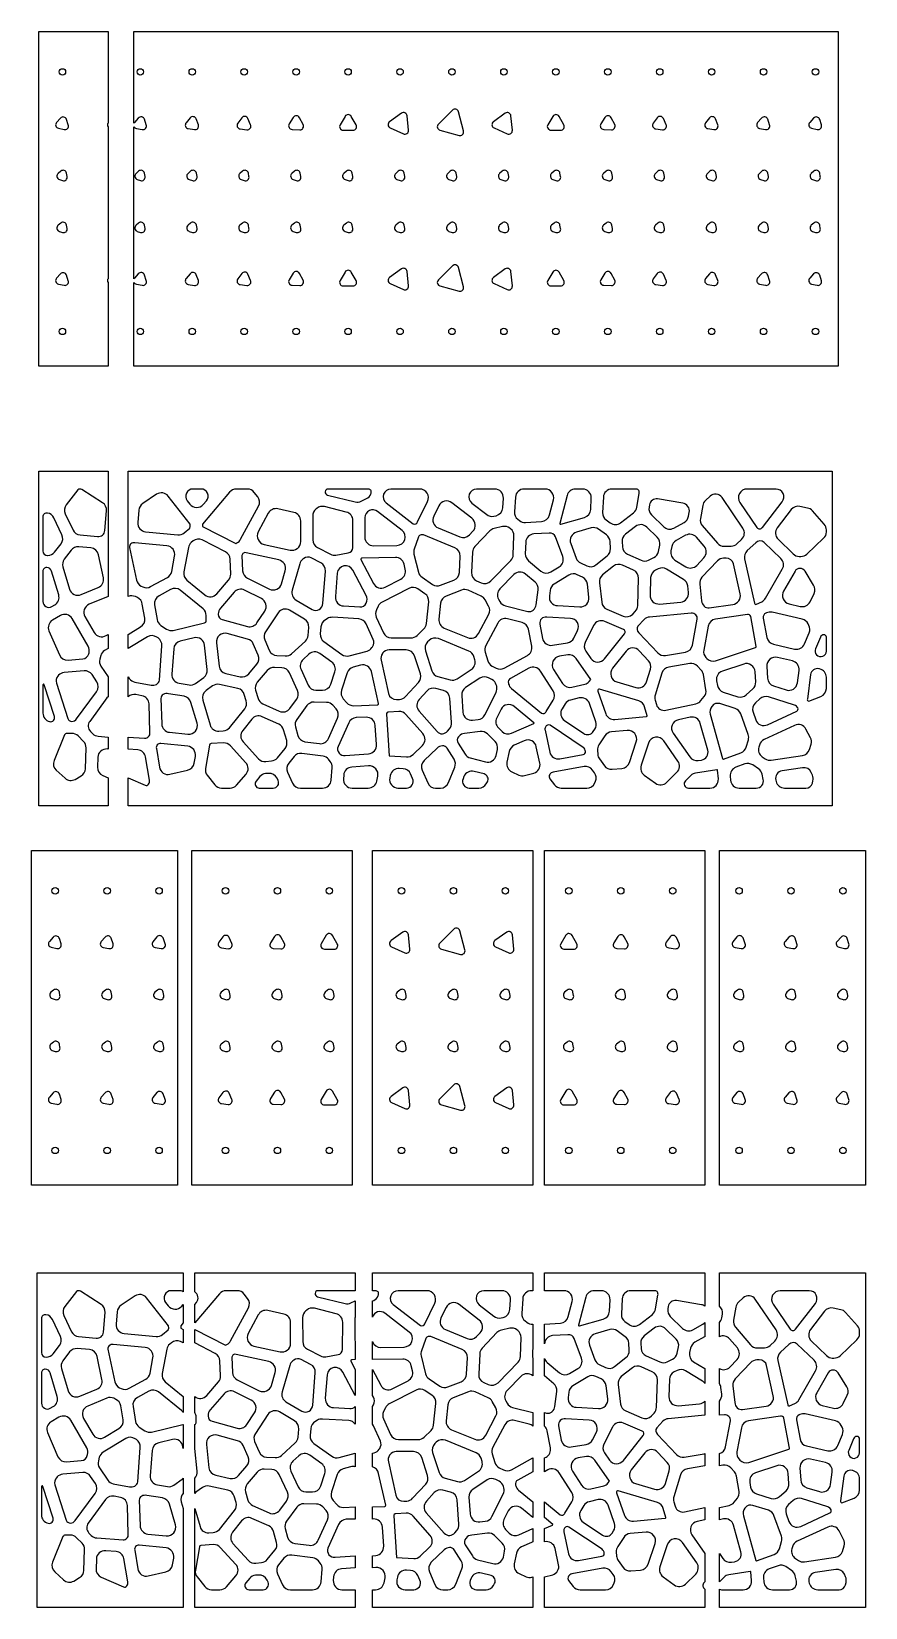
# Model space of a CAD drawing. Extents: x -403 to -114, y -1970 to -1423.
import ezdxf

# ---------------------------------------------------------------- set-up
doc = ezdxf.new("R2010")
doc.units = 0
doc.layers.add('DEFAULT', color=7, linetype='CONTINUOUS')

msp = doc.modelspace()

# ---------------------------------------------------------------- linework, layer by layer
at = {"layer": 'DEFAULT'}
for points in [[(-376.5, -1455.23, 0.273943), (-376.5, -1456.5), (-376.5, -1509.23, 0.273943), (-376.5, -1510.5), (-376.5, -1539.49), (-400.5, -1539.49), (-400.5, -1423.49), (-376.5, -1423.49)], [(-367.5, -1510.5, 0.212365), (-366.67, -1511.09), (-364.66, -1511.5, 0.57735), (-363.23, -1509.87), (-363.88, -1507.93, 0.57735), (-366, -1507.5), (-367.36, -1509.04), (-367.5, -1509.23), (-367.5, -1456.5, 0.212365), (-366.67, -1457.09), (-364.66, -1457.5, 0.57735), (-363.23, -1455.87), (-363.88, -1453.93, 0.57735), (-366, -1453.5), (-367.36, -1455.04), (-367.5, -1455.23), (-367.5, -1423.49), (-123.5, -1423.49), (-123.5, -1539.49), (-367.5, -1539.49)], [(-392.97, -1453.52), (-394.32, -1454.99, 0.57735), (-393.67, -1457.05), (-391.73, -1457.49, 0.57735), (-390.26, -1455.89), (-390.86, -1453.99, 0.57735)], [(-348.06, -1453.46), (-349.43, -1455.13, 0.57735), (-348.67, -1457.16), (-346.55, -1457.51, 0.57735), (-345.17, -1455.84), (-345.92, -1453.82, 0.57735)], [(-330.15, -1453.41), (-331.54, -1455.28, 0.57735), (-330.68, -1457.26), (-328.36, -1457.53, 0.57735), (-327.07, -1455.79), (-328, -1453.65, 0.57735)], [(-312.3, -1453.28), (-313.72, -1455.54, 0.57735), (-312.71, -1457.45), (-310.05, -1457.56, 0.57735), (-308.89, -1455.73), (-310.13, -1453.37, 0.57735)], [(-294.35, -1452.9), (-296.08, -1455.81, 0.57735), (-295.02, -1457.69), (-291.64, -1457.73, 0.57735), (-290.53, -1455.87), (-292.19, -1452.92, 0.57735)], [(-274.83, -1451.83), (-278.91, -1454.75, 0.57735), (-278.7, -1456.91), (-274.13, -1458.98, 0.57735), (-272.37, -1457.73), (-272.86, -1452.73, 0.57735)], [(-257.15, -1450.77), (-262.02, -1455.63, 0.57735), (-261.46, -1457.72), (-254.82, -1459.5, 0.57735), (-253.29, -1457.97), (-255.07, -1451.33, 0.57735)], [(-238.83, -1451.83), (-242.91, -1454.75, 0.57735), (-242.7, -1456.91), (-238.13, -1458.98, 0.57735), (-236.37, -1457.73), (-236.86, -1452.73, 0.57735)], [(-222.35, -1452.9), (-224.08, -1455.81, 0.57735), (-223.02, -1457.69), (-219.64, -1457.73, 0.57735), (-218.53, -1455.87), (-220.19, -1452.92, 0.57735)], [(-204.3, -1453.28), (-205.72, -1455.54, 0.57735), (-204.71, -1457.45), (-202.05, -1457.56, 0.57735), (-200.89, -1455.73), (-202.13, -1453.37, 0.57735)], [(-186.15, -1453.41), (-187.54, -1455.28, 0.57735), (-186.68, -1457.26), (-184.36, -1457.53, 0.57735), (-183.07, -1455.79), (-184, -1453.65, 0.57735)], [(-168.06, -1453.46), (-169.43, -1455.13, 0.57735), (-168.67, -1457.16), (-166.55, -1457.51, 0.57735), (-165.17, -1455.84), (-165.92, -1453.82, 0.57735)], [(-150, -1453.5), (-151.36, -1455.04, 0.57735), (-150.67, -1457.09), (-148.66, -1457.5, 0.57735), (-147.23, -1455.87), (-147.88, -1453.93, 0.57735)], [(-131.97, -1453.52), (-133.32, -1454.99, 0.57735), (-132.67, -1457.05), (-130.73, -1457.49, 0.57735), (-129.26, -1455.89), (-129.86, -1453.99, 0.57735)], [(-392.9, -1471.92), (-393.77, -1472.67, 0.57735), (-393.36, -1474.8), (-392.27, -1475.17, 0.57735), (-390.64, -1473.75), (-390.86, -1472.62, 0.57735)], [(-365.9, -1471.92), (-366.77, -1472.67, 0.57735), (-366.36, -1474.8), (-365.27, -1475.17, 0.57735), (-363.64, -1473.75), (-363.86, -1472.62, 0.57735)], [(-347.9, -1471.92), (-348.77, -1472.67, 0.57735), (-348.36, -1474.8), (-347.27, -1475.17, 0.57735), (-345.64, -1473.75), (-345.86, -1472.62, 0.57735)], [(-329.9, -1471.92), (-330.77, -1472.67, 0.57735), (-330.36, -1474.8), (-329.27, -1475.17, 0.57735), (-327.64, -1473.75), (-327.86, -1472.62, 0.57735)], [(-311.9, -1471.92), (-312.77, -1472.67, 0.57735), (-312.36, -1474.8), (-311.27, -1475.17, 0.57735), (-309.64, -1473.75), (-309.86, -1472.62, 0.57735)], [(-293.9, -1471.92), (-294.77, -1472.67, 0.57735), (-294.36, -1474.8), (-293.27, -1475.17, 0.57735), (-291.64, -1473.75), (-291.86, -1472.62, 0.57735)], [(-275.9, -1471.92), (-276.77, -1472.67, 0.57735), (-276.36, -1474.8), (-275.27, -1475.17, 0.57735), (-273.64, -1473.75), (-273.86, -1472.62, 0.57735)], [(-257.9, -1471.92), (-258.77, -1472.67, 0.57735), (-258.36, -1474.8), (-257.27, -1475.17, 0.57735), (-255.64, -1473.75), (-255.86, -1472.62, 0.57735)], [(-239.9, -1471.92), (-240.77, -1472.67, 0.57735), (-240.36, -1474.8), (-239.27, -1475.17, 0.57735), (-237.64, -1473.75), (-237.86, -1472.62, 0.57735)], [(-221.9, -1471.92), (-222.77, -1472.67, 0.57735), (-222.36, -1474.8), (-221.27, -1475.17, 0.57735), (-219.64, -1473.75), (-219.86, -1472.62, 0.57735)], [(-203.9, -1471.92), (-204.77, -1472.67, 0.57735), (-204.36, -1474.8), (-203.27, -1475.17, 0.57735), (-201.64, -1473.75), (-201.86, -1472.62, 0.57735)], [(-185.9, -1471.92), (-186.77, -1472.67, 0.57735), (-186.36, -1474.8), (-185.27, -1475.17, 0.57735), (-183.64, -1473.75), (-183.86, -1472.62, 0.57735)], [(-167.9, -1471.92), (-168.77, -1472.67, 0.57735), (-168.36, -1474.8), (-167.27, -1475.17, 0.57735), (-165.64, -1473.75), (-165.86, -1472.62, 0.57735)], [(-149.9, -1471.92), (-150.77, -1472.67, 0.57735), (-150.36, -1474.8), (-149.27, -1475.17, 0.57735), (-147.64, -1473.75), (-147.86, -1472.62, 0.57735)], [(-131.9, -1471.92), (-132.77, -1472.67, 0.57735), (-132.36, -1474.8), (-131.27, -1475.17, 0.57735), (-129.64, -1473.75), (-129.86, -1472.62, 0.57735)], [(-392.9, -1489.92), (-393.77, -1490.67, 0.57735), (-393.36, -1492.8), (-392.27, -1493.17, 0.57735), (-390.64, -1491.75), (-390.86, -1490.62, 0.57735)], [(-365.9, -1489.92), (-366.77, -1490.67, 0.57735), (-366.36, -1492.8), (-365.27, -1493.17, 0.57735), (-363.64, -1491.75), (-363.86, -1490.62, 0.57735)], [(-347.9, -1489.92), (-348.77, -1490.67, 0.57735), (-348.36, -1492.8), (-347.27, -1493.17, 0.57735), (-345.64, -1491.75), (-345.86, -1490.62, 0.57735)], [(-329.9, -1489.92), (-330.77, -1490.67, 0.57735), (-330.36, -1492.8), (-329.27, -1493.17, 0.57735), (-327.64, -1491.75), (-327.86, -1490.62, 0.57735)], [(-311.9, -1489.92), (-312.77, -1490.67, 0.57735), (-312.36, -1492.8), (-311.27, -1493.17, 0.57735), (-309.64, -1491.75), (-309.86, -1490.62, 0.57735)], [(-293.9, -1489.92), (-294.77, -1490.67, 0.57735), (-294.36, -1492.8), (-293.27, -1493.17, 0.57735), (-291.64, -1491.75), (-291.86, -1490.62, 0.57735)], [(-275.9, -1489.92), (-276.77, -1490.67, 0.57735), (-276.36, -1492.8), (-275.27, -1493.17, 0.57735), (-273.64, -1491.75), (-273.86, -1490.62, 0.57735)], [(-257.9, -1489.92), (-258.77, -1490.67, 0.57735), (-258.36, -1492.8), (-257.27, -1493.17, 0.57735), (-255.64, -1491.75), (-255.86, -1490.62, 0.57735)], [(-239.9, -1489.92), (-240.77, -1490.67, 0.57735), (-240.36, -1492.8), (-239.27, -1493.17, 0.57735), (-237.64, -1491.75), (-237.86, -1490.62, 0.57735)], [(-221.9, -1489.92), (-222.77, -1490.67, 0.57735), (-222.36, -1492.8), (-221.27, -1493.17, 0.57735), (-219.64, -1491.75), (-219.86, -1490.62, 0.57735)], [(-203.9, -1489.92), (-204.77, -1490.67, 0.57735), (-204.36, -1492.8), (-203.27, -1493.17, 0.57735), (-201.64, -1491.75), (-201.86, -1490.62, 0.57735)], [(-185.9, -1489.92), (-186.77, -1490.67, 0.57735), (-186.36, -1492.8), (-185.27, -1493.17, 0.57735), (-183.64, -1491.75), (-183.86, -1490.62, 0.57735)], [(-167.9, -1489.92), (-168.77, -1490.67, 0.57735), (-168.36, -1492.8), (-167.27, -1493.17, 0.57735), (-165.64, -1491.75), (-165.86, -1490.62, 0.57735)], [(-149.9, -1489.92), (-150.77, -1490.67, 0.57735), (-150.36, -1492.8), (-149.27, -1493.17, 0.57735), (-147.64, -1491.75), (-147.86, -1490.62, 0.57735)], [(-131.9, -1489.92), (-132.77, -1490.67, 0.57735), (-132.36, -1492.8), (-131.27, -1493.17, 0.57735), (-129.64, -1491.75), (-129.86, -1490.62, 0.57735)], [(-392.97, -1507.52), (-394.32, -1508.99, 0.57735), (-393.67, -1511.05), (-391.73, -1511.49, 0.57735), (-390.26, -1509.89), (-390.86, -1507.99, 0.57735)], [(-348.06, -1507.46), (-349.43, -1509.13, 0.57735), (-348.67, -1511.16), (-346.55, -1511.51, 0.57735), (-345.17, -1509.84), (-345.92, -1507.82, 0.57735)], [(-330.15, -1507.41), (-331.54, -1509.28, 0.57735), (-330.68, -1511.26), (-328.36, -1511.53, 0.57735), (-327.07, -1509.79), (-328, -1507.65, 0.57735)], [(-312.3, -1507.28), (-313.72, -1509.54, 0.57735), (-312.71, -1511.45), (-310.05, -1511.56, 0.57735), (-308.89, -1509.73), (-310.13, -1507.37, 0.57735)], [(-294.35, -1506.9), (-296.08, -1509.81, 0.57735), (-295.02, -1511.69), (-291.64, -1511.73, 0.57735), (-290.53, -1509.87), (-292.19, -1506.92, 0.57735)], [(-274.83, -1505.83), (-278.91, -1508.75, 0.57735), (-278.7, -1510.91), (-274.13, -1512.98, 0.57735), (-272.37, -1511.73), (-272.86, -1506.73, 0.57735)], [(-257.15, -1504.77), (-262.02, -1509.63, 0.57735), (-261.46, -1511.72), (-254.82, -1513.5, 0.57735), (-253.29, -1511.97), (-255.07, -1505.33, 0.57735)], [(-238.83, -1505.83), (-242.91, -1508.75, 0.57735), (-242.7, -1510.91), (-238.13, -1512.98, 0.57735), (-236.37, -1511.73), (-236.86, -1506.73, 0.57735)], [(-222.35, -1506.9), (-224.08, -1509.81, 0.57735), (-223.02, -1511.69), (-219.64, -1511.73, 0.57735), (-218.53, -1509.87), (-220.19, -1506.92, 0.57735)], [(-204.3, -1507.28), (-205.72, -1509.54, 0.57735), (-204.71, -1511.45), (-202.05, -1511.56, 0.57735), (-200.89, -1509.73), (-202.13, -1507.37, 0.57735)], [(-186.15, -1507.41), (-187.54, -1509.28, 0.57735), (-186.68, -1511.26), (-184.36, -1511.53, 0.57735), (-183.07, -1509.79), (-184, -1507.65, 0.57735)], [(-168.06, -1507.46), (-169.43, -1509.13, 0.57735), (-168.67, -1511.16), (-166.55, -1511.51, 0.57735), (-165.17, -1509.84), (-165.92, -1507.82, 0.57735)], [(-150, -1507.5), (-151.36, -1509.04, 0.57735), (-150.67, -1511.09), (-148.66, -1511.5, 0.57735), (-147.23, -1509.87), (-147.88, -1507.93, 0.57735)], [(-131.97, -1507.52), (-133.32, -1508.99, 0.57735), (-132.67, -1511.05), (-130.73, -1511.49, 0.57735), (-129.26, -1509.89), (-129.86, -1507.99, 0.57735)], [(-376.5, -1619.42), (-383.04, -1622.12, 0.45394), (-384.49, -1626.4), (-381.31, -1631.88, 0.418982), (-377.16, -1632.95), (-376.5, -1632.55), (-376.5, -1637.42), (-377.67, -1638.12, 0.194632), (-379.03, -1639.92), (-379.35, -1641.16, 0.216178), (-378.94, -1643.61), (-376.5, -1647.24), (-376.5, -1654.17), (-376.85, -1654.57), (-382.85, -1662.74, 0.369267), (-382.59, -1666.18), (-381.78, -1666.99, 0.179944), (-379.88, -1667.87), (-376.5, -1668.13), (-376.5, -1672.31), (-376.8, -1672.29, 0.426693), (-380.03, -1675.18), (-380.15, -1678.63, 0.30746), (-378.35, -1681.49), (-376.5, -1682.29), (-376.5, -1691.99), (-400.5, -1691.99), (-400.5, -1575.99), (-376.5, -1575.99)], [(-369.5, -1682.29), (-363.65, -1684.85, 0.363151), (-362.47, -1684.51, 0.190857), (-362.16, -1683.05), (-363.49, -1675.06, 0.345068), (-366.22, -1672.57), (-369.5, -1672.31), (-369.5, -1668.13), (-363.8, -1668.57, 0.445131), (-361.96, -1666.58), (-362.27, -1656.65, 0.352561), (-364.72, -1653.8), (-366.89, -1653.39, 0.240226), (-369.5, -1654.17), (-369.5, -1647.24), (-369.11, -1647.83, 0.201394), (-367.17, -1649.1), (-361.57, -1650.14, 0.159478), (-359.72, -1649.89), (-359.69, -1649.88, 0.268729), (-358.7, -1648.42), (-357.84, -1636.5, 0.269887), (-359.17, -1633.79), (-359.63, -1633.48, 0.290426), (-362.85, -1633.4), (-369.5, -1637.42), (-369.5, -1632.55), (-365.2, -1629.95, 0.307968), (-363.79, -1626.89), (-364.61, -1622.03, 0.245097), (-366.28, -1619.81), (-367.02, -1619.46, 0.211887), (-369.46, -1619.4), (-369.5, -1619.42), (-369.5, -1575.99), (-125.5, -1575.99), (-125.5, -1691.99), (-369.5, -1691.99)], [(-391.3, -1590.74), (-388.62, -1596.37, 0.265762), (-386.18, -1598.07), (-380.11, -1598.6, 0.416031), (-377.57, -1596.56), (-377.01, -1589.69, 0.278341), (-378.39, -1586.91), (-385.59, -1582.34, 0.384072), (-386.93, -1582.44), (-390.95, -1587.61, 0.283687)], [(-359.64, -1583.97), (-364.47, -1587.17, 0.230186), (-365.81, -1589.43), (-366.16, -1593.76, 0.410615), (-363.45, -1596.99), (-352.31, -1598.03, 0.205236), (-350.06, -1597.31), (-348.17, -1595.66), (-347.97, -1595.11), (-347.98, -1594.31), (-355.62, -1584.61, 0.390244)], [(-349.06, -1586.21), (-348.11, -1587.41, 0.473826), (-343.47, -1587.49), (-342.38, -1586.21, 0.639241), (-344.27, -1582.13), (-347.08, -1582.13, 0.626298)], [(-343.81, -1594.33), (-343.8, -1595.05), (-343.76, -1595.15), (-332.24, -1601.04), (-331.8, -1600.82, 0.151992), (-330.53, -1599.57), (-324.35, -1588.07, 0.296362), (-324.62, -1584.81), (-325.8, -1583.29, 0.231825), (-328.17, -1582.13), (-332.06, -1582.13, 0.220077), (-334.34, -1583.19)], [(-301.24, -1583.06, 0.36404), (-300.4, -1584.22), (-290.82, -1586.6, 0.175263), (-288.79, -1586.39), (-286.91, -1585.48, 0.195025), (-285.4, -1583.81), (-285.3, -1583.54, 0.520744), (-286.29, -1582.13), (-300.24, -1582.13, 0.394154)], [(-281.01, -1583.94, 0.326418), (-280.15, -1586.92), (-270.72, -1594.21, 0.464914), (-269.25, -1593.57), (-265.76, -1586.45, 0.555089), (-268.45, -1582.13), (-278.43, -1582.13, 0.315146)], [(-250.4, -1587), (-245.26, -1590.99, 0.223462), (-242.77, -1591.55), (-242, -1591.38, 0.333294), (-239.71, -1588.71), (-239.49, -1585.33, 0.43337), (-242.48, -1582.13), (-248.74, -1582.13, 0.714351)], [(-235.29, -1584.94), (-235.62, -1590.06, 0.247671), (-234.48, -1592.61), (-233.88, -1593.08, 0.183013), (-231.85, -1593.71), (-226.22, -1593.38, 0.324972), (-223.5, -1591.14), (-222.13, -1585.89, 0.490893), (-225.03, -1582.13), (-232.29, -1582.13, 0.395313)], [(-217.43, -1584.38), (-219.95, -1594.07, 0.572235), (-219.56, -1594.34), (-211.36, -1591.96, 0.321107), (-209.2, -1589.21), (-209.02, -1585.27, 0.427602), (-212.02, -1582.13), (-214.52, -1582.13, 0.341478)], [(-204.84, -1585), (-205.08, -1590.3, 0.252543), (-203.84, -1592.87), (-202.44, -1593.88, 0.333058), (-198.84, -1593.83), (-194.33, -1590.34, 0.190024), (-193.21, -1588.44), (-192.44, -1583.65, 0.456397), (-193.4, -1582.13), (-201.84, -1582.13, 0.400951)], [(-167.87, -1584.64), (-169.49, -1586.15, 0.161835), (-170.4, -1587.81), (-171.22, -1592.33, 0.225499), (-170.54, -1594.82), (-165.32, -1600.92, 0.225552), (-162.97, -1601.97), (-160.5, -1601.91, 0.182155), (-158.54, -1601.11), (-156.93, -1599.63, 0.371411), (-156.49, -1595.73), (-163.71, -1585.1, 0.459738)], [(-157.5, -1586.82), (-151.6, -1595.51, 0.508263), (-149.73, -1595.43), (-142.87, -1586.56, 0.622998), (-144.98, -1582.13), (-155.02, -1582.13, 0.602105)], [(-320.94, -1590.52), (-324.41, -1597, 0.498424), (-322.41, -1601.35), (-313.39, -1603.31, 0.216642), (-310.96, -1602.78), (-310.87, -1602.72, 0.237904), (-309.7, -1600.37), (-309.72, -1593.17, 0.350993), (-312.07, -1590.25), (-317.64, -1589.01, 0.335771)], [(-304.15, -1588.87), (-304.49, -1589.16, 0.22145), (-305.55, -1591.46), (-305.53, -1599.79, 0.27996), (-303.9, -1602.45), (-299.4, -1604.77, 0.164815), (-297.49, -1605.06), (-293.23, -1604.3, 0.3616), (-291.69, -1602.53), (-291.64, -1593.06, 0.346169), (-293.92, -1590.13), (-301.49, -1588.25, 0.240755)], [(-287.47, -1592.07), (-287.5, -1598.8, 0.420946), (-284.45, -1601.82), (-276.41, -1601.68, 0.708461), (-274.59, -1596.48), (-283.06, -1589.94, 0.621275)], [(-261.85, -1587.95), (-263.61, -1591.55, 0.433244), (-262.07, -1595.64), (-254.58, -1598.73, 0.309741), (-251.26, -1598.03), (-250.04, -1596.74, 0.443975), (-250.37, -1592.3), (-257.32, -1586.9, 0.475385)], [(-175.32, -1591.6), (-175.08, -1590.24, 0.418268), (-177.34, -1587.02), (-186.03, -1585.57, 0.415615), (-188.85, -1587.59), (-188.99, -1588.48, 0.244118), (-188.13, -1591.11), (-183.93, -1595.2, 0.332189), (-180.37, -1595.68), (-176.81, -1593.69, 0.22424)], [(-128.29, -1594.34), (-132.4, -1589.67, 0.16249), (-134.05, -1588.72), (-136.71, -1588.16, 0.286722), (-139.7, -1589.27), (-144.56, -1595.56, 0.382318), (-144.27, -1599.55), (-139.01, -1604.64, 0.188802), (-136.99, -1605.48), (-136.42, -1605.49, 0.196089), (-134.3, -1604.68), (-128.49, -1599.23, 0.207382), (-127.54, -1597.04), (-127.54, -1596.32, 0.182579)], [(-397.48, -1605.19), (-397.39, -1605.19, 0.234908), (-395, -1604.01), (-392.79, -1601.09, 0.280298), (-392.47, -1597.99), (-395.25, -1592.13, 0.250065), (-397.5, -1590.47, 0.457843), (-399.06, -1591.82), (-399.06, -1603.61, 0.413851)], [(-244.2, -1596.67), (-249.35, -1602.07, 0.17904), (-250.17, -1603.98), (-250.54, -1611.08, 0.310017), (-248.77, -1613.98), (-247.21, -1614.68, 0.314316), (-243.84, -1614.03), (-236.91, -1606.94, 0.18651), (-236.06, -1604.95), (-235.83, -1598.42, 0.23992), (-236.98, -1595.95), (-237.27, -1595.72, 0.224561), (-239.77, -1595.16), (-242.68, -1595.81, 0.1488)], [(-209.09, -1595.64), (-214.15, -1597.11, 0.435585), (-216.13, -1601.03), (-214.24, -1606.12, 0.194483), (-212.73, -1607.78), (-210.6, -1608.8, 0.287422), (-207.43, -1608.45), (-203.51, -1605.32, 0.243489), (-202.38, -1602.81), (-202.52, -1600.34, 0.225583), (-203.75, -1598.08), (-206.49, -1596.09, 0.231319)], [(-198.34, -1600.36), (-198.24, -1602.13, 0.278323), (-196.49, -1604.69), (-191.76, -1606.86, 0.225835), (-189.18, -1606.82), (-187.36, -1605.91, 0.229638), (-185.75, -1603.84), (-185.29, -1601.65, 0.256733), (-186.13, -1598.89), (-189.76, -1595.34, 0.374324), (-193.7, -1595.12), (-197.18, -1597.82, 0.246866)], [(-369.06, -1602.42), (-366.65, -1613.72, 0.233691), (-365, -1615.8), (-364.44, -1616.07, 0.240379), (-361.72, -1615.99), (-355.92, -1612.82, 0.22489), (-354.41, -1610.74), (-353.41, -1605.41, 0.441362), (-356.08, -1601.87), (-367.26, -1600.82, 0.501894)], [(-338.77, -1618.46), (-334.7, -1613.73, 0.190766), (-333.97, -1611.65), (-334.19, -1606.44, 0.270181), (-335.82, -1603.89), (-343.87, -1599.78, 0.306356), (-346.99, -1600.16), (-347.63, -1600.72, 0.168904), (-348.61, -1602.43), (-350.2, -1610.9, 0.274827), (-349.14, -1613.78), (-342.94, -1618.83, 0.405927)], [(-254.72, -1611.08), (-254.42, -1605.47, 0.317976), (-256.28, -1602.54), (-267.15, -1598.05, 0.427936), (-268.99, -1599.02), (-270.39, -1602.96, 0.146916), (-270.47, -1604.69), (-268.92, -1610.97, 0.185763), (-267.68, -1612.74), (-264.01, -1615.22, 0.246755), (-261.23, -1615.52), (-256.62, -1613.71, 0.294235)], [(-231.73, -1600.6), (-231.88, -1604.59, 0.230426), (-230.81, -1606.99), (-226.51, -1610.62, 0.321785), (-223.02, -1610.9), (-220.16, -1609.17, 0.359654), (-218.9, -1605.56), (-221.43, -1598.73, 0.329889), (-223.62, -1597.4), (-228.91, -1597.71, 0.38662)], [(-180.06, -1606.77), (-176.21, -1609.1, 0.352509), (-172.48, -1608.61), (-170, -1606, 0.384514), (-169.9, -1601.98), (-172.58, -1598.86, 0.357136), (-176.32, -1598.19), (-179.64, -1600.04, 0.21667), (-181.11, -1602.04), (-181.44, -1603.59, 0.318578)], [(-152.01, -1600.76), (-154.97, -1603.49, 0.267147), (-155.87, -1606.35), (-152.44, -1621.77, 0.478962), (-151.78, -1622.09), (-149.93, -1621.23, 0.154987), (-148.6, -1620.01), (-142.81, -1609.92, 0.343554), (-143.32, -1606.27), (-149.16, -1600.63, 0.396675)], [(-385.82, -1618.76), (-379.88, -1616.3, 0.361664), (-378.09, -1612.9), (-379.78, -1604.94, 0.329528), (-382.46, -1602.58), (-386.64, -1602.21, 0.257852), (-389.29, -1603.39), (-391.65, -1606.49, 0.239045), (-392.13, -1609.16), (-389.84, -1616.85, 0.444714)], [(-316.36, -1614.98), (-315.07, -1610.48, 0.433476), (-317.32, -1606.72), (-328.63, -1604.26, 0.485707), (-330.07, -1605.16), (-329.85, -1610.49, 0.272923), (-328.19, -1613.04), (-320.58, -1616.83, 0.468909)], [(-302.06, -1621.82), (-301.17, -1610.62, 0.302159), (-302.78, -1607.72), (-306.1, -1606.01, 0.286326), (-308.58, -1606.21), (-308.95, -1606.48, 0.164484), (-310.04, -1608.06), (-312.68, -1617.25, 0.340331), (-311.33, -1620.65), (-305.79, -1623.96, 0.555361)], [(-276.88, -1605.86), (-288.43, -1606.06, 0.553666), (-288.87, -1606.62), (-284.5, -1614.89, 0.410696), (-280.48, -1616.16), (-275.01, -1613.35, 0.347845), (-273.46, -1609.96), (-273.91, -1608.14, 0.34979)], [(-157.43, -1618.54), (-159.74, -1608.13, 0.358433), (-162.31, -1606.12), (-163.17, -1606.14, 0.19904), (-165.27, -1607.08), (-170.65, -1612.73, 0.221635), (-171.45, -1615.13), (-170.8, -1620.94, 0.169287), (-169.95, -1622.72), (-169.93, -1622.74, 0.237303), (-168.11, -1623.35), (-159.93, -1622.16, 0.436245)], [(-395.99, -1622.9), (-394.96, -1622.31, 0.346705), (-393.59, -1618.86), (-396.04, -1610.63, 0.331424), (-397.74, -1609.36, 0.414577), (-399.06, -1610.68), (-399.06, -1621.14, 0.577912)], [(-294.75, -1608.81, 0.340978), (-297.04, -1611.33), (-297.69, -1619.46, 0.419742), (-294.88, -1622.69), (-289.2, -1623.03, 0.304674), (-287, -1621.74), (-286.99, -1621.72, 0.237901), (-287.04, -1619.02), (-291.63, -1610.33, 0.326374)], [(-238.79, -1622.64), (-231.05, -1624.59, 0.252808), (-229.1, -1624.1), (-229.07, -1624.08, 0.177534), (-228.13, -1622.24), (-227.47, -1617.05, 0.254145), (-228.52, -1614.38), (-231.78, -1611.63, 0.393089), (-235.86, -1611.83), (-240.68, -1616.77, 0.331783), (-241.16, -1620.33), (-240.68, -1621.19, 0.206574)], [(-223.3, -1617.27), (-223.54, -1619.2, 0.434885), (-220.73, -1622.57), (-212.97, -1623, 0.466253), (-209.82, -1619.65), (-210.37, -1615.08, 0.25644), (-212.05, -1612.73), (-213.91, -1611.84, 0.25328), (-216.76, -1611.98), (-221.88, -1615.08, 0.229086)], [(-201.29, -1608.89), (-205.11, -1611.93, 0.26013), (-206.22, -1614.63), (-205.41, -1621.43, 0.268538), (-203.6, -1623.84), (-198.01, -1626.22, 0.312004), (-194.66, -1625.53), (-193.76, -1624.58, 0.184798), (-192.92, -1622.61), (-192.62, -1613.07, 0.302431), (-194.37, -1610.25), (-198.18, -1608.51, 0.282261)], [(-185.8, -1609.8), (-186.77, -1610.28, 0.276331), (-188.44, -1612.87), (-188.63, -1618.93, 0.451121), (-185.36, -1622.01), (-178.03, -1621.34, 0.420162), (-175.33, -1618.01), (-175.58, -1615.73, 0.232436), (-177.01, -1613.5), (-182.91, -1609.92, 0.256685)], [(-136.7, -1609.66, 0.274468), (-138.4, -1610.62), (-142.38, -1617.54, 0.502884), (-140.45, -1621.96), (-136.58, -1622.86, 0.34979), (-133.21, -1621.25), (-131.79, -1618.33, 0.259225), (-131.95, -1615.42), (-134.95, -1610.64, 0.251982)], [(-354.8, -1616.96), (-358.82, -1619.16, 0.319375), (-360.33, -1622.29), (-359.47, -1627.44, 0.206875), (-358.17, -1629.44), (-356.24, -1630.73, 0.208481), (-353.88, -1631.15), (-343.11, -1628.59, 0.352079), (-342.43, -1627.68), (-342.46, -1625.97, 0.221068), (-343.57, -1623.69), (-351.47, -1617.26, 0.30494)], [(-338.3, -1625.47), (-338.3, -1625.7, 0.333698), (-336.95, -1627.42), (-328.19, -1629.8, 0.322293), (-324.91, -1628.57), (-322.18, -1624.47, 0.451679), (-323.33, -1620.12), (-329.19, -1617.2, 0.343042), (-332.8, -1617.93), (-337.57, -1623.46, 0.184268)], [(-266.67, -1618.45), (-269.15, -1616.78, 0.273504), (-272.2, -1616.6), (-281.53, -1621.38, 0.163581), (-282.86, -1622.75), (-283.49, -1624.05, 0.221886), (-283.52, -1626.59), (-281.08, -1631.97, 0.293072), (-278.36, -1633.74), (-271.53, -1633.77, 0.197382), (-269.41, -1632.92), (-267.06, -1630.61, 0.174016), (-266.17, -1628.79), (-265.36, -1621.26, 0.277912)], [(-261.22, -1621.73), (-261.81, -1627.25, 0.334214), (-259.96, -1630.34), (-251.89, -1633.64, 0.385533), (-248.1, -1632.27), (-244.56, -1625.58, 0.254015), (-244.6, -1622.72), (-245.82, -1620.52, 0.161898), (-247.22, -1619.24), (-251.71, -1617.23, 0.201271), (-254.03, -1617.18), (-259.33, -1619.26, 0.279348)], [(-396.95, -1631.34), (-393.36, -1639.69, 0.323502), (-390.35, -1641.49), (-385.25, -1641.05, 0.316092), (-383.18, -1639.3), (-383.07, -1638.9, 0.198972), (-383.37, -1636.62), (-388.91, -1627.09, 0.413963), (-393.01, -1626), (-395.7, -1627.56, 0.379687)], [(-317.58, -1625.1), (-321.93, -1631.61, 0.255848), (-322.18, -1634.48), (-320.61, -1638.07, 0.283119), (-318.03, -1639.86), (-315.06, -1640.02, 0.201309), (-312.87, -1639.24), (-308.11, -1634.89, 0.189023), (-307.15, -1632.92), (-306.91, -1630.1, 0.286367), (-308.37, -1627.28), (-313.55, -1624.19, 0.399466)], [(-284.61, -1634.27), (-287.03, -1628.94, 0.278169), (-289.58, -1627.19), (-298.72, -1626.63, 0.152075), (-300.45, -1627.06), (-301.27, -1627.56, 0.240619), (-302.71, -1629.88), (-302.92, -1632.38, 0.264071), (-301.68, -1635.07), (-295.44, -1639.53, 0.224851), (-292.91, -1639.98), (-286.72, -1638.31, 0.180067), (-285.02, -1637.1), (-284.83, -1636.81, 0.260598)], [(-229.66, -1636.64), (-230.8, -1630.74, 0.291001), (-233.01, -1628.4), (-238.07, -1627.12, 0.345808), (-241.46, -1628.62), (-245.6, -1636.45, 0.196994), (-245.82, -1638.71), (-244.92, -1641.72, 0.206135), (-243.39, -1643.54), (-241.96, -1644.26, 0.246628), (-239.17, -1644.22), (-231.17, -1639.84, 0.325946)], [(-222.5, -1636.31), (-217.26, -1635.44, 0.239817), (-215.07, -1633.83), (-213.76, -1631.22, 0.540184), (-216.2, -1627), (-224.47, -1626.54, 0.486704), (-226.89, -1628.96), (-225.94, -1633.92, 0.406467)], [(-208.21, -1629.46), (-211.15, -1635.32, 0.274509), (-210.93, -1638.37), (-209.21, -1640.87, 0.50295), (-204.39, -1641.02), (-197.48, -1632.33, 0.495345), (-197.83, -1630.82), (-204.35, -1628.05, 0.395805)], [(-172.81, -1625.76, 0.223552), (-174.38, -1625.19), (-188.82, -1626.52, 0.180809), (-190.71, -1627.43), (-192.85, -1629.66, 0.39394), (-192.56, -1631.95), (-186, -1638.96, 0.252069), (-183.3, -1639.87), (-176.4, -1638.69, 0.315107), (-173.95, -1636.27), (-172.32, -1627.32, 0.245641)], [(-154.9, -1625.64), (-165.99, -1627.25, 0.322019), (-168.51, -1629.68), (-170.03, -1638.01, 0.236521), (-169.28, -1640.59), (-169.02, -1640.87, 0.293514), (-165.95, -1641.66), (-152.06, -1637.06, 0.375256), (-151.83, -1636.7), (-153.78, -1626.29, 0.399544)], [(-133.6, -1629.46), (-133.9, -1628.87, 0.222434), (-135.9, -1627.3), (-146.36, -1624.87, 0.167215), (-148.3, -1625.07), (-148.51, -1625.17, 0.342955), (-149.42, -1626.94), (-148.17, -1633.59, 0.29915), (-145.88, -1635.96), (-138.55, -1637.62, 0.36538), (-135.11, -1635.84), (-133.5, -1631.95, 0.21824)], [(-353.74, -1637.56), (-354.37, -1646.32, 0.387309), (-351.87, -1649.49), (-348.4, -1650.07, 0.201623), (-346.14, -1649.53), (-343.3, -1647.45, 0.268517), (-342.09, -1644.7), (-343.02, -1636.32, 0.451065), (-346.69, -1633.73), (-351.44, -1634.86, 0.327237)], [(-328.1, -1634.15), (-335.15, -1632.24, 0.528777), (-338.92, -1635.46), (-338.03, -1643.53, 0.322429), (-335.68, -1646.14), (-330.68, -1647.22, 0.277708), (-327.75, -1646.22), (-324.9, -1642.85, 0.285893), (-324.45, -1639.71), (-326.14, -1635.84, 0.22692)], [(-265.22, -1634.65), (-265.73, -1635.15, 0.285263), (-266.49, -1638.23), (-264.22, -1645.18, 0.253163), (-262.15, -1647.15), (-257.88, -1648.3, 0.2138), (-255.46, -1647.92), (-250.61, -1644.75, 0.332327), (-249.38, -1641.38), (-249.72, -1640.24, 0.22669), (-251.45, -1638.33), (-261.99, -1634.02, 0.299028)], [(-128.42, -1632.68, 0.303625), (-129.63, -1633.49), (-131.29, -1637.51, 1.217574), (-127.54, -1638.37), (-127.54, -1633.56, 0.41408)], [(-299.28, -1649.86), (-297.85, -1645.52, 0.32825), (-298.95, -1642.14), (-303.1, -1639.17, 0.354189), (-306.87, -1639.4), (-308.9, -1641.25, 0.325822), (-309.6, -1644.72), (-307.12, -1650.12, 0.288174), (-304.45, -1651.87), (-302.18, -1651.92, 0.328816)], [(-273.44, -1654.12), (-268.91, -1649.22, 0.271715), (-268.26, -1646.25), (-270.29, -1640, 0.323239), (-273.13, -1637.93), (-279.1, -1637.9, 0.250428), (-281.33, -1639.08), (-281.4, -1639.18, 0.206325), (-281.84, -1641.52), (-279.27, -1653.06, 0.366458), (-276.52, -1655.14), (-275.49, -1655.08, 0.19516)], [(-196.96, -1638.38), (-201.65, -1644.27, 0.53085), (-200.16, -1649.02), (-193.57, -1650.98, 0.412509), (-189.84, -1648.98), (-188.5, -1644.59, 0.268265), (-189.18, -1641.66), (-192.42, -1638.2, 0.45794)], [(-321.3, -1645.05), (-324.76, -1649.15, 0.25297), (-325.34, -1651.94), (-324.51, -1654.74, 0.217367), (-322.87, -1656.62), (-317.14, -1659.2, 0.35337), (-313.49, -1658.25), (-311.15, -1655.07, 0.273004), (-310.83, -1652.04), (-313.66, -1645.88, 0.278664), (-316.22, -1644.13), (-318.85, -1643.99, 0.235235)], [(-288.94, -1643.23), (-291.51, -1643.92, 0.252209), (-293.57, -1645.88), (-295.57, -1651.94, 0.267887), (-294.96, -1654.87), (-293.72, -1656.27, 0.222735), (-291.38, -1657.27), (-283.19, -1656.99, 0.466836), (-282.76, -1656.54), (-285.23, -1645.47, 0.427245)], [(-222.25, -1652.17), (-226.65, -1645.3, 0.394061), (-230.62, -1644.29), (-237.01, -1647.79, 0.347077), (-237.75, -1649.53), (-237.69, -1649.77, 0.154419), (-236.7, -1651.29), (-226.32, -1659.89, 0.444115), (-224.71, -1659.32), (-222.23, -1655.39, 0.29064)], [(-209.17, -1648.24), (-214.25, -1640.91, 0.289847), (-217.2, -1639.66), (-220.04, -1640.13, 0.538878), (-222.08, -1644.71), (-218.95, -1649.59, 0.319427), (-215.72, -1650.89), (-211.2, -1649.8, 0.157879), (-209.75, -1648.92), (-209.17, -1648.24)], [(-186.9, -1655.3), (-186.44, -1656.91, 0.39425), (-183.22, -1658.84), (-172.73, -1656.59, 0.174296), (-171.01, -1655.52), (-169.9, -1654.11, 0.211319), (-169.29, -1651.76), (-170.16, -1646.5, 0.14725), (-170.92, -1644.95), (-172.2, -1643.58, 0.253093), (-174.9, -1642.66), (-182.2, -1643.91, 0.283638), (-184.57, -1645.99), (-186.89, -1653.6, 0.144976)], [(-155.33, -1653.54), (-153.02, -1651.48, 0.230401), (-152.03, -1649.05), (-152.25, -1645.48, 0.491223), (-156.19, -1642.82), (-163.57, -1645.27, 0.369231), (-165.59, -1648.6), (-165.32, -1650.22, 0.283016), (-163.26, -1652.59), (-158.23, -1654.17, 0.264137)], [(-145.84, -1650.44), (-141.47, -1651.82, 0.466417), (-137.59, -1649.34), (-137.03, -1645.03, 0.387409), (-139.34, -1641.72), (-144.54, -1640.54, 0.500899), (-148.19, -1643.66), (-147.93, -1647.77, 0.309778)], [(-133.01, -1646.49), (-134.13, -1654.99, 0.539635), (-133.65, -1655.67), (-129.47, -1654.07, 0.310786), (-127.54, -1651.27), (-127.54, -1647.43, 0.351025), (-129.88, -1644.51), (-130.11, -1644.46, 0.440898)], [(-396.75, -1662.77), (-396.69, -1662.78, 0.583794), (-395.06, -1661.02), (-398.61, -1649.99, 0.854635), (-399.06, -1650.04), (-399.06, -1659.85, 0.347955)], [(-394.4, -1649.46), (-390.45, -1661.72, 0.330403), (-389.06, -1662.72, 0.23428), (-387.37, -1661.84), (-380.44, -1652.41, 0.316271), (-380.37, -1648.96), (-382.02, -1646.51, 0.272824), (-384.77, -1645.19), (-391.69, -1645.79, 0.185984), (-393.63, -1646.74), (-393.85, -1646.98, 0.271398)], [(-343.64, -1655.31), (-341.11, -1663.95, 0.348837), (-338.07, -1666.11), (-336.55, -1666.02, 0.213274), (-334.38, -1664.9), (-329.13, -1658.34, 0.245994), (-328.6, -1655.61), (-329.26, -1653.38, 0.273256), (-331.5, -1651.31), (-337.91, -1649.92, 0.21436), (-340.31, -1650.43), (-342.53, -1652.05, 0.315834)], [(-247.6, -1647.77), (-252.58, -1651.02, 0.272457), (-253.93, -1653.74), (-253.51, -1659.56, 0.427982), (-250.16, -1662.33), (-248.26, -1662.1, 0.251705), (-245.93, -1660.47), (-242.01, -1652.67, 0.185098), (-241.8, -1650.54), (-241.93, -1650.06, 0.212648), (-243.47, -1648.17), (-244.61, -1647.6, 0.267378)], [(-355.19, -1666.51), (-348.82, -1667.16, 0.532553), (-345.64, -1663.34), (-347.74, -1656.13, 0.288121), (-350.13, -1654.01), (-355.53, -1653.11, 0.154567), (-357.33, -1653.37), (-357.33, -1653.37, 0.29656), (-358.16, -1654.74), (-357.88, -1663.62, 0.375573)], [(-258.81, -1666.08), (-258.13, -1665.27, 0.194597), (-257.44, -1663.13), (-258.05, -1654.66, 0.318971), (-260.26, -1651.98), (-262.92, -1651.26, 0.279059), (-265.91, -1652.12), (-268.67, -1655.11, 0.384133), (-268.72, -1659.12), (-262.45, -1666.26, 0.459323)], [(-207.47, -1662.82), (-209.65, -1656.51, 0.386325), (-213.19, -1654.57), (-216.25, -1655.31, 0.195814), (-218.09, -1656.63), (-219.15, -1658.31, 0.405064), (-218.28, -1662.4), (-211.62, -1666.89, 0.417506), (-208.31, -1666.22), (-207.8, -1665.45, 0.232453)], [(-206.64, -1651.7, 0.266182), (-206.73, -1652.18), (-204.02, -1660.05, 0.345611), (-200.91, -1662.06), (-189.97, -1661.05, 0.463197), (-189.68, -1660.74), (-190.56, -1657.68, 0.255535), (-192.58, -1655.63), (-206.19, -1651.57, 0.296369)], [(-137.42, -1658.07, 0.203323), (-138.55, -1657.11), (-147.65, -1654.24, 0.264465), (-150.55, -1654.87), (-152.15, -1656.29, 0.305749), (-152.97, -1659.54), (-152.03, -1662.17, 0.44143), (-147.94, -1663.87), (-137.79, -1659.13, 0.421892)], [(-317.28, -1663.71), (-323.1, -1661.09, 0.3427), (-326.68, -1661.95), (-329.83, -1665.89, 0.368907), (-329.7, -1669.78), (-324.33, -1675.67, 0.237648), (-321.81, -1676.64), (-319.82, -1676.43, 0.198268), (-317.8, -1675.35), (-315.15, -1672.11, 0.244281), (-314.58, -1669.4), (-315.63, -1665.64, 0.222132)], [(-300.12, -1668.68), (-296.94, -1661.59, 0.295531), (-297.44, -1658.36), (-298.55, -1657.12, 0.208941), (-300.73, -1656.11), (-305.1, -1656.03, 0.242933), (-307.57, -1657.25), (-311.11, -1662.03, 0.23113), (-311.58, -1664.62), (-310.75, -1667.59, 0.300151), (-308.26, -1669.76), (-303.25, -1670.42, 0.331849)], [(-283.46, -1670.75), (-283.9, -1664.09, 0.40471), (-287, -1661.29), (-290.45, -1661.41, 0.286352), (-293.09, -1663.18), (-296.79, -1671.44, 0.567929), (-294.31, -1674.57), (-286.22, -1673.94, 0.41106)], [(-279.78, -1659.69, 0.225415), (-279.98, -1660.2), (-279.02, -1674.62), (-279.02, -1674.62), (-273.05, -1675.02, 0.210645), (-270.78, -1674.19), (-267.56, -1671.11, 0.401777), (-267.38, -1666.97), (-273.25, -1660.28, 0.229831), (-275.67, -1659.27), (-279.26, -1659.46, 0.17598)], [(-240.28, -1658.51), (-241.77, -1661.48, 0.324977), (-241.2, -1664.96), (-239.94, -1666.21, 0.309141), (-236.61, -1666.82), (-228.96, -1663.4, 0.541197), (-228.88, -1663.19), (-235.69, -1657.55, 0.482023)], [(-174.75, -1661.29), (-178.82, -1662.16, 0.536023), (-180.65, -1666.81), (-174.91, -1675.05, 0.288073), (-171.97, -1676.29), (-170.83, -1676.11, 0.447481), (-168.64, -1672.7), (-171.23, -1663.41, 0.396529)], [(-154.63, -1667.26), (-157.2, -1660.1, 0.234604), (-159.13, -1658.26), (-164.51, -1656.57, 0.310805), (-167.17, -1657.38), (-167.27, -1657.51, 0.239767), (-167.81, -1660.18), (-163.49, -1675.64, 0.434638), (-163.22, -1675.76), (-157.17, -1673.57, 0.238742), (-155.31, -1671.6), (-154.58, -1669.13, 0.159414)], [(-250.96, -1675.41), (-245.68, -1676.78, 0.427286), (-241.99, -1674.49), (-241.55, -1672.42, 0.255244), (-242.38, -1669.67), (-245.02, -1667.05, 0.228459), (-247.48, -1666.21), (-252.96, -1666.86, 0.191085), (-254.91, -1667.91), (-255.02, -1668.05, 0.32603), (-255.17, -1670.27), (-252.74, -1674.11, 0.190771)], [(-211.01, -1673.17, 0.233735), (-211.8, -1671.79), (-223.26, -1664.08, 0.449329), (-224.9, -1664.73), (-224.91, -1664.75, 0.170236), (-225.04, -1665.79), (-223.4, -1673.38, 0.404842), (-219.93, -1675.7), (-211.83, -1674.22, 0.379103)], [(-196.54, -1665.85), (-202.06, -1666.36, 0.228078), (-204.29, -1667.7), (-206.37, -1670.87, 0.161666), (-206.86, -1672.7), (-206.77, -1674.17, 0.143387), (-206.21, -1675.75), (-204.49, -1678.1, 0.262258), (-201.82, -1679.33), (-198.41, -1679.04, 0.299758), (-195.82, -1677), (-193.42, -1669.78, 0.541304)], [(-138.55, -1664.09), (-149.15, -1669.04, 0.214826), (-150.76, -1670.91), (-150.99, -1671.7, 0.328045), (-149.8, -1674.99), (-148.73, -1675.7, 0.186162), (-146.63, -1676.18), (-135.87, -1674.59, 0.287651), (-133.44, -1672.52), (-132.86, -1670.66, 0.200034), (-133.07, -1668.37), (-134.63, -1665.41, 0.400143)], [(-394.44, -1679.65), (-391.39, -1682.43, 0.327442), (-387.86, -1682.81), (-385.83, -1681.62, 0.25797), (-384.34, -1679.13), (-384.09, -1671.93, 0.206936), (-384.96, -1669.71), (-386.88, -1667.78, 0.204307), (-389.06, -1666.89), (-390.79, -1666.92, 0.300348), (-391.6, -1667.43), (-395.2, -1676.3, 0.314048)], [(-346.64, -1677.21), (-346.23, -1674.84, 0.43406), (-348.88, -1671.35), (-358.24, -1670.39, 0.494546), (-359.75, -1672.11), (-358.67, -1678.62, 0.433075), (-355.03, -1681.05), (-348.92, -1679.63, 0.301749)], [(-328.72, -1677.04), (-334.08, -1671.17, 0.225566), (-336.46, -1670.19), (-340.79, -1670.44, 0.348749), (-341.34, -1671), (-342.72, -1679.02, 0.212402), (-342.12, -1681.38), (-339.5, -1684.7, 0.229763), (-337.15, -1685.84), (-334.2, -1685.84, 0.218217), (-331.92, -1684.8), (-328.67, -1681.02, 0.379454)], [(-258.5, -1683.96), (-256.33, -1678.56, 0.240837), (-256.58, -1675.84), (-259, -1672.01, 0.277822), (-260.63, -1671.19, 0.173372), (-262.47, -1672.01), (-266.95, -1676.3, 0.314736), (-267.62, -1679.67), (-265.71, -1684.05, 0.297989), (-262.96, -1685.84), (-261.28, -1685.84, 0.306353)], [(-226.85, -1677.18), (-228.07, -1671.53, 0.476029), (-232.22, -1669.42), (-235.72, -1670.99, 0.24013), (-237.44, -1673.1), (-238.23, -1676.86, 0.350631), (-236.55, -1680.21), (-234.14, -1681.32, 0.174358), (-232.12, -1681.49), (-228.88, -1680.63, 0.201581), (-227.18, -1679.32), (-227.17, -1679.29, 0.184105)], [(-189.18, -1670.25), (-191.74, -1677.95, 0.327387), (-190.66, -1681.33), (-186.76, -1684.16, 0.365244), (-182.9, -1683.87), (-179.33, -1680.38, 0.366544), (-178.97, -1676.52), (-183.87, -1669.48, 0.617075)], [(-299.14, -1683.09), (-298.78, -1678.75, 0.19796), (-299.48, -1676.57), (-300.09, -1675.84, 0.186877), (-301.99, -1674.8), (-309.33, -1673.82, 0.259836), (-312.04, -1674.9), (-313.89, -1677.15, 0.287446), (-314.29, -1680.31), (-312.53, -1684.1, 0.292246), (-309.81, -1685.84), (-302.13, -1685.84, 0.390369)], [(-149.42, -1682.82), (-149.85, -1680.96, 0.19131), (-151.1, -1679.13), (-153.06, -1677.82, 0.23843), (-155.75, -1677.49), (-158.91, -1678.63, 0.341042), (-160.88, -1681.73), (-160.76, -1683.11, 0.38806), (-157.77, -1685.84), (-151.83, -1685.84, 0.481659)], [(-317.55, -1683.18), (-317.89, -1682.46, 0.320073), (-320.91, -1680.74), (-321.92, -1680.84, 0.191706), (-323.89, -1681.86), (-325.21, -1683.4, 0.641744), (-324.09, -1685.84), (-319.25, -1685.84, 0.547693)], [(-283.35, -1683.44), (-283, -1681.7, 0.497649), (-286.17, -1678.12), (-292.05, -1678.57, 0.368274), (-294.81, -1681.32), (-294.92, -1682.6, 0.438468), (-291.93, -1685.84), (-286.29, -1685.84, 0.357057)], [(-274.18, -1679.12), (-275.55, -1679.03, 0.37605), (-278.69, -1681.43), (-278.88, -1682.35, 0.473778), (-276.02, -1685.84), (-273.07, -1685.84, 0.540845), (-270.92, -1682.54), (-271.63, -1680.92, 0.279848)], [(-246.19, -1680.95), (-249.62, -1680.06, 0.377037), (-253.16, -1681.85), (-253.47, -1682.62, 0.53098), (-251.29, -1685.84), (-247.99, -1685.84, 0.268517), (-245.39, -1684.34), (-245.03, -1683.71, 0.495186)], [(-207.9, -1680.51), (-208.57, -1679.59, 0.288224), (-211.54, -1678.4), (-222.25, -1680.36, 0.558066), (-223.37, -1682.6), (-221.77, -1684.67, 0.232786), (-219.4, -1685.84), (-210.57, -1685.84, 0.297555), (-207.83, -1684.05), (-207.58, -1683.48, 0.266889)], [(-165.33, -1679.48), (-165.47, -1679.47), (-172.87, -1680.66, 0.154801), (-174.49, -1681.48), (-176.38, -1683.33, 0.672277), (-175.35, -1685.84), (-167.88, -1685.84, 0.44086), (-164.98, -1682.67), (-165.26, -1679.58)], [(-132.38, -1681.4), (-132.81, -1680.42, 0.336945), (-135.77, -1678.79), (-142.89, -1679.84, 0.437389), (-145.09, -1683.05), (-144.99, -1683.51, 0.349838), (-142.06, -1685.84), (-134.67, -1685.84, 0.340896), (-132.41, -1684.1), (-132.22, -1683.37, 0.170019)], [(-395.47, -1737.52), (-396.82, -1738.99, 0.57735), (-396.17, -1741.05), (-394.23, -1741.49, 0.57735), (-392.76, -1739.89), (-393.36, -1737.99, 0.57735)], [(-377.5, -1737.5), (-378.86, -1739.04, 0.57735), (-378.17, -1741.09), (-376.16, -1741.5, 0.57735), (-374.73, -1739.87), (-375.38, -1737.93, 0.57735)], [(-359.56, -1737.46), (-360.93, -1739.13, 0.57735), (-360.17, -1741.16), (-358.05, -1741.51, 0.57735), (-356.67, -1739.84), (-357.42, -1737.82, 0.57735)], [(-336.65, -1737.41), (-338.04, -1739.28, 0.57735), (-337.18, -1741.26), (-334.86, -1741.53, 0.57735), (-333.57, -1739.79), (-334.5, -1737.65, 0.57735)], [(-318.8, -1737.28), (-320.22, -1739.54, 0.57735), (-319.21, -1741.45), (-316.55, -1741.56, 0.57735), (-315.39, -1739.73), (-316.63, -1737.37, 0.57735)], [(-300.85, -1736.9), (-302.58, -1739.81, 0.57735), (-301.52, -1741.69), (-298.14, -1741.73, 0.57735), (-297.03, -1739.87), (-298.69, -1736.92, 0.57735)], [(-274.33, -1735.83), (-278.41, -1738.75, 0.57735), (-278.2, -1740.91), (-273.63, -1742.98, 0.57735), (-271.87, -1741.73), (-272.36, -1736.73, 0.57735)], [(-256.65, -1734.77), (-261.52, -1739.63, 0.57735), (-260.96, -1741.72), (-254.32, -1743.5, 0.57735), (-252.79, -1741.97), (-254.57, -1735.33, 0.57735)], [(-238.33, -1735.83), (-242.41, -1738.75, 0.57735), (-242.2, -1740.91), (-237.63, -1742.98, 0.57735), (-235.87, -1741.73), (-236.36, -1736.73, 0.57735)], [(-217.85, -1736.9), (-219.58, -1739.81, 0.57735), (-218.52, -1741.69), (-215.14, -1741.73, 0.57735), (-214.03, -1739.87), (-215.69, -1736.92, 0.57735)], [(-199.8, -1737.28), (-201.22, -1739.54, 0.57735), (-200.21, -1741.45), (-197.55, -1741.56, 0.57735), (-196.39, -1739.73), (-197.63, -1737.37, 0.57735)], [(-181.65, -1737.41), (-183.04, -1739.28, 0.57735), (-182.18, -1741.26), (-179.86, -1741.53, 0.57735), (-178.57, -1739.79), (-179.5, -1737.65, 0.57735)], [(-158.56, -1737.46), (-159.93, -1739.13, 0.57735), (-159.17, -1741.16), (-157.05, -1741.51, 0.57735), (-155.67, -1739.84), (-156.42, -1737.82, 0.57735)], [(-140.5, -1737.5), (-141.86, -1739.04, 0.57735), (-141.17, -1741.09), (-139.16, -1741.5, 0.57735), (-137.73, -1739.87), (-138.38, -1737.93, 0.57735)], [(-122.47, -1737.52), (-123.82, -1738.99, 0.57735), (-123.17, -1741.05), (-121.23, -1741.49, 0.57735), (-119.76, -1739.89), (-120.36, -1737.99, 0.57735)], [(-395.4, -1755.92), (-396.27, -1756.67, 0.57735), (-395.86, -1758.8), (-394.77, -1759.17, 0.57735), (-393.14, -1757.75), (-393.36, -1756.62, 0.57735)], [(-377.4, -1755.92), (-378.27, -1756.67, 0.57735), (-377.86, -1758.8), (-376.77, -1759.17, 0.57735), (-375.14, -1757.75), (-375.36, -1756.62, 0.57735)], [(-359.4, -1755.92), (-360.27, -1756.67, 0.57735), (-359.86, -1758.8), (-358.77, -1759.17, 0.57735), (-357.14, -1757.75), (-357.36, -1756.62, 0.57735)], [(-336.4, -1755.92), (-337.27, -1756.67, 0.57735), (-336.86, -1758.8), (-335.77, -1759.17, 0.57735), (-334.14, -1757.75), (-334.36, -1756.62, 0.57735)], [(-318.4, -1755.92), (-319.27, -1756.67, 0.57735), (-318.86, -1758.8), (-317.77, -1759.17, 0.57735), (-316.14, -1757.75), (-316.36, -1756.62, 0.57735)], [(-300.4, -1755.92), (-301.27, -1756.67, 0.57735), (-300.86, -1758.8), (-299.77, -1759.17, 0.57735), (-298.14, -1757.75), (-298.36, -1756.62, 0.57735)], [(-275.4, -1755.92), (-276.27, -1756.67, 0.57735), (-275.86, -1758.8), (-274.77, -1759.17, 0.57735), (-273.14, -1757.75), (-273.36, -1756.62, 0.57735)], [(-257.4, -1755.92), (-258.27, -1756.67, 0.57735), (-257.86, -1758.8), (-256.77, -1759.17, 0.57735), (-255.14, -1757.75), (-255.36, -1756.62, 0.57735)], [(-239.4, -1755.92), (-240.27, -1756.67, 0.57735), (-239.86, -1758.8), (-238.77, -1759.17, 0.57735), (-237.14, -1757.75), (-237.36, -1756.62, 0.57735)], [(-217.4, -1755.92), (-218.27, -1756.67, 0.57735), (-217.86, -1758.8), (-216.77, -1759.17, 0.57735), (-215.14, -1757.75), (-215.36, -1756.62, 0.57735)], [(-199.4, -1755.92), (-200.27, -1756.67, 0.57735), (-199.86, -1758.8), (-198.77, -1759.17, 0.57735), (-197.14, -1757.75), (-197.36, -1756.62, 0.57735)], [(-181.4, -1755.92), (-182.27, -1756.67, 0.57735), (-181.86, -1758.8), (-180.77, -1759.17, 0.57735), (-179.14, -1757.75), (-179.36, -1756.62, 0.57735)], [(-158.4, -1755.92), (-159.27, -1756.67, 0.57735), (-158.86, -1758.8), (-157.77, -1759.17, 0.57735), (-156.14, -1757.75), (-156.36, -1756.62, 0.57735)], [(-140.4, -1755.92), (-141.27, -1756.67, 0.57735), (-140.86, -1758.8), (-139.77, -1759.17, 0.57735), (-138.14, -1757.75), (-138.36, -1756.62, 0.57735)], [(-122.4, -1755.92), (-123.27, -1756.67, 0.57735), (-122.86, -1758.8), (-121.77, -1759.17, 0.57735), (-120.14, -1757.75), (-120.36, -1756.62, 0.57735)], [(-395.4, -1773.92), (-396.27, -1774.67, 0.57735), (-395.86, -1776.8), (-394.77, -1777.17, 0.57735), (-393.14, -1775.75), (-393.36, -1774.62, 0.57735)], [(-377.4, -1773.92), (-378.27, -1774.67, 0.57735), (-377.86, -1776.8), (-376.77, -1777.17, 0.57735), (-375.14, -1775.75), (-375.36, -1774.62, 0.57735)], [(-359.4, -1773.92), (-360.27, -1774.67, 0.57735), (-359.86, -1776.8), (-358.77, -1777.17, 0.57735), (-357.14, -1775.75), (-357.36, -1774.62, 0.57735)], [(-336.4, -1773.92), (-337.27, -1774.67, 0.57735), (-336.86, -1776.8), (-335.77, -1777.17, 0.57735), (-334.14, -1775.75), (-334.36, -1774.62, 0.57735)], [(-318.4, -1773.92), (-319.27, -1774.67, 0.57735), (-318.86, -1776.8), (-317.77, -1777.17, 0.57735), (-316.14, -1775.75), (-316.36, -1774.62, 0.57735)], [(-300.4, -1773.92), (-301.27, -1774.67, 0.57735), (-300.86, -1776.8), (-299.77, -1777.17, 0.57735), (-298.14, -1775.75), (-298.36, -1774.62, 0.57735)], [(-275.4, -1773.92), (-276.27, -1774.67, 0.57735), (-275.86, -1776.8), (-274.77, -1777.17, 0.57735), (-273.14, -1775.75), (-273.36, -1774.62, 0.57735)], [(-257.4, -1773.92), (-258.27, -1774.67, 0.57735), (-257.86, -1776.8), (-256.77, -1777.17, 0.57735), (-255.14, -1775.75), (-255.36, -1774.62, 0.57735)], [(-239.4, -1773.92), (-240.27, -1774.67, 0.57735), (-239.86, -1776.8), (-238.77, -1777.17, 0.57735), (-237.14, -1775.75), (-237.36, -1774.62, 0.57735)], [(-217.4, -1773.92), (-218.27, -1774.67, 0.57735), (-217.86, -1776.8), (-216.77, -1777.17, 0.57735), (-215.14, -1775.75), (-215.36, -1774.62, 0.57735)], [(-199.4, -1773.92), (-200.27, -1774.67, 0.57735), (-199.86, -1776.8), (-198.77, -1777.17, 0.57735), (-197.14, -1775.75), (-197.36, -1774.62, 0.57735)], [(-181.4, -1773.92), (-182.27, -1774.67, 0.57735), (-181.86, -1776.8), (-180.77, -1777.17, 0.57735), (-179.14, -1775.75), (-179.36, -1774.62, 0.57735)], [(-158.4, -1773.92), (-159.27, -1774.67, 0.57735), (-158.86, -1776.8), (-157.77, -1777.17, 0.57735), (-156.14, -1775.75), (-156.36, -1774.62, 0.57735)], [(-140.4, -1773.92), (-141.27, -1774.67, 0.57735), (-140.86, -1776.8), (-139.77, -1777.17, 0.57735), (-138.14, -1775.75), (-138.36, -1774.62, 0.57735)], [(-122.4, -1773.92), (-123.27, -1774.67, 0.57735), (-122.86, -1776.8), (-121.77, -1777.17, 0.57735), (-120.14, -1775.75), (-120.36, -1774.62, 0.57735)], [(-395.47, -1791.52), (-396.82, -1792.99, 0.57735), (-396.17, -1795.05), (-394.23, -1795.49, 0.57735), (-392.76, -1793.89), (-393.36, -1791.99, 0.57735)], [(-377.5, -1791.5), (-378.86, -1793.04, 0.57735), (-378.17, -1795.09), (-376.16, -1795.5, 0.57735), (-374.73, -1793.87), (-375.38, -1791.93, 0.57735)], [(-359.56, -1791.46), (-360.93, -1793.13, 0.57735), (-360.17, -1795.16), (-358.05, -1795.51, 0.57735), (-356.67, -1793.84), (-357.42, -1791.82, 0.57735)], [(-336.65, -1791.41), (-338.04, -1793.28, 0.57735), (-337.18, -1795.26), (-334.86, -1795.53, 0.57735), (-333.57, -1793.79), (-334.5, -1791.65, 0.57735)], [(-318.8, -1791.28), (-320.22, -1793.54, 0.57735), (-319.21, -1795.45), (-316.55, -1795.56, 0.57735), (-315.39, -1793.73), (-316.63, -1791.37, 0.57735)], [(-300.85, -1790.9), (-302.58, -1793.81, 0.57735), (-301.52, -1795.69), (-298.14, -1795.73, 0.57735), (-297.03, -1793.87), (-298.69, -1790.92, 0.57735)], [(-274.33, -1789.83), (-278.41, -1792.75, 0.57735), (-278.2, -1794.91), (-273.63, -1796.98, 0.57735), (-271.87, -1795.73), (-272.36, -1790.73, 0.57735)], [(-256.65, -1788.77), (-261.52, -1793.63, 0.57735), (-260.96, -1795.72), (-254.32, -1797.5, 0.57735), (-252.79, -1795.97), (-254.57, -1789.33, 0.57735)], [(-238.33, -1789.83), (-242.41, -1792.75, 0.57735), (-242.2, -1794.91), (-237.63, -1796.98, 0.57735), (-235.87, -1795.73), (-236.36, -1790.73, 0.57735)], [(-217.85, -1790.9), (-219.58, -1793.81, 0.57735), (-218.52, -1795.69), (-215.14, -1795.73, 0.57735), (-214.03, -1793.87), (-215.69, -1790.92, 0.57735)], [(-199.8, -1791.28), (-201.22, -1793.54, 0.57735), (-200.21, -1795.45), (-197.55, -1795.56, 0.57735), (-196.39, -1793.73), (-197.63, -1791.37, 0.57735)], [(-181.65, -1791.41), (-183.04, -1793.28, 0.57735), (-182.18, -1795.26), (-179.86, -1795.53, 0.57735), (-178.57, -1793.79), (-179.5, -1791.65, 0.57735)], [(-158.56, -1791.46), (-159.93, -1793.13, 0.57735), (-159.17, -1795.16), (-157.05, -1795.51, 0.57735), (-155.67, -1793.84), (-156.42, -1791.82, 0.57735)], [(-140.5, -1791.5), (-141.86, -1793.04, 0.57735), (-141.17, -1795.09), (-139.16, -1795.5, 0.57735), (-137.73, -1793.87), (-138.38, -1791.93, 0.57735)], [(-122.47, -1791.52), (-123.82, -1792.99, 0.57735), (-123.17, -1795.05), (-121.23, -1795.49, 0.57735), (-119.76, -1793.89), (-120.36, -1791.99, 0.57735)], [(-350.46, -1860.51, 0.139967), (-351.77, -1860.13), (-354.58, -1860.13, 0.626298), (-356.56, -1864.21), (-355.61, -1865.41, 0.473826), (-350.97, -1865.49), (-350.46, -1864.89), (-350.46, -1871.33), (-351.31, -1872.33), (-351.3, -1873.05), (-351.26, -1873.15), (-350.46, -1873.56), (-350.46, -1878.25), (-351.37, -1877.78, 0.306356), (-354.49, -1878.16), (-355.13, -1878.72, 0.168904), (-356.11, -1880.43), (-357.7, -1888.9, 0.274827), (-356.64, -1891.78), (-350.46, -1896.81), (-350.46, -1902.37, 0.076227), (-351.07, -1901.69), (-358.97, -1895.26, 0.30494), (-362.3, -1894.96), (-366.32, -1897.16, 0.319375), (-367.83, -1900.29), (-366.97, -1905.44, 0.206875), (-365.67, -1907.44), (-363.74, -1908.73, 0.208481), (-361.38, -1909.15), (-350.61, -1906.59), (-350.46, -1906.54), (-350.46, -1914.83), (-350.52, -1914.32, 0.451065), (-354.19, -1911.73), (-358.94, -1912.86, 0.327237), (-361.24, -1915.56), (-361.87, -1924.32, 0.387309), (-359.37, -1927.49), (-355.9, -1928.07, 0.201623), (-353.64, -1927.53), (-350.8, -1925.45), (-350.46, -1925.16), (-350.46, -1930.44, 0.263399), (-351.14, -1933.31), (-350.46, -1935.63), (-350.46, -1969.99), (-401, -1969.99), (-401, -1853.99), (-350.46, -1853.99)], [(-290.84, -1860.13), (-303.74, -1860.13, 0.394154), (-304.74, -1861.06, 0.36404), (-303.9, -1862.22), (-294.32, -1864.6, 0.175263), (-292.29, -1864.39), (-290.84, -1863.69), (-290.84, -1869.29, 0.073663), (-290.97, -1870.07), (-291, -1876.8, 0.083131), (-290.84, -1877.78), (-290.84, -1884.04), (-291.93, -1884.06, 0.553666), (-292.37, -1884.62), (-290.84, -1887.51), (-290.84, -1896.44), (-295.13, -1888.33, 0.326374), (-298.25, -1886.81, 0.340978), (-300.54, -1889.33), (-301.19, -1897.46, 0.419742), (-298.38, -1900.69), (-292.7, -1901.03, 0.231386), (-290.84, -1900.26), (-290.84, -1906.4, 0.222638), (-293.08, -1905.19), (-302.22, -1904.63, 0.152075), (-303.95, -1905.06), (-304.77, -1905.56, 0.240619), (-306.21, -1907.88), (-306.42, -1910.38, 0.264071), (-305.18, -1913.07), (-298.94, -1917.53, 0.224851), (-296.41, -1917.98), (-290.84, -1916.48), (-290.84, -1921.24, 0.135572), (-292.44, -1921.23), (-295.01, -1921.92, 0.252209), (-297.07, -1923.88), (-299.07, -1929.94, 0.267887), (-298.46, -1932.87), (-297.22, -1934.27, 0.222735), (-294.88, -1935.27), (-290.84, -1935.13), (-290.84, -1939.31), (-293.95, -1939.41, 0.286352), (-296.59, -1941.18), (-300.29, -1949.44, 0.567929), (-297.81, -1952.57), (-290.84, -1952.03), (-290.84, -1956.21), (-295.55, -1956.57, 0.368274), (-298.31, -1959.32), (-298.42, -1960.6, 0.438468), (-295.43, -1963.84), (-290.84, -1963.84), (-290.84, -1969.99), (-346.46, -1969.99), (-346.46, -1935.63), (-344.61, -1941.95, 0.348837), (-341.57, -1944.11), (-340.05, -1944.02, 0.213274), (-337.88, -1942.9), (-332.63, -1936.34, 0.245994), (-332.1, -1933.61), (-332.76, -1931.38, 0.273256), (-335, -1929.31), (-341.41, -1927.92, 0.21436), (-343.81, -1928.43), (-346.03, -1930.05), (-346.46, -1930.44), (-346.46, -1925.16, 0.228511), (-345.59, -1922.7), (-346.46, -1914.83), (-346.46, -1906.54, 0.2984), (-345.93, -1905.68), (-345.96, -1903.97, 0.142441), (-346.46, -1902.37), (-346.46, -1896.81), (-346.44, -1896.83, 0.405927), (-342.27, -1896.46), (-338.2, -1891.73, 0.190766), (-337.47, -1889.65), (-337.69, -1884.44, 0.270181), (-339.32, -1881.89), (-346.46, -1878.25), (-346.46, -1873.56), (-335.74, -1879.04), (-335.3, -1878.82, 0.151992), (-334.03, -1877.57), (-327.85, -1866.07, 0.296362), (-328.12, -1862.81), (-329.3, -1861.29, 0.231825), (-331.67, -1860.13), (-335.56, -1860.13, 0.220077), (-337.84, -1861.19), (-346.46, -1871.33), (-346.46, -1864.89), (-345.88, -1864.21, 0.458271), (-346.46, -1860.51), (-346.46, -1853.99), (-290.84, -1853.99)], [(-284.84, -1900.26), (-284.5, -1899.74), (-284.49, -1899.72, 0.237901), (-284.54, -1897.02), (-284.84, -1896.44), (-284.84, -1887.51), (-282, -1892.89, 0.410696), (-277.98, -1894.16), (-272.51, -1891.35, 0.347845), (-270.96, -1887.96), (-271.41, -1886.14, 0.34979), (-274.38, -1883.86), (-284.84, -1884.04), (-284.84, -1877.78, 0.326393), (-281.95, -1879.82), (-273.91, -1879.68, 0.708461), (-272.09, -1874.48), (-280.56, -1867.94, 0.523408), (-284.84, -1869.29), (-284.84, -1863.69), (-284.41, -1863.48, 0.195025), (-282.9, -1861.81), (-282.8, -1861.54, 0.520744), (-283.79, -1860.13), (-284.84, -1860.13), (-284.84, -1853.99), (-229.23, -1853.99), (-229.23, -1860.13), (-229.79, -1860.13, 0.395313), (-232.79, -1862.94), (-233.12, -1868.06, 0.247671), (-231.98, -1870.61), (-231.38, -1871.08, 0.183013), (-229.35, -1871.71), (-229.23, -1871.7), (-229.23, -1878.52), (-229.23, -1878.6), (-229.38, -1882.59, 0.08815), (-229.23, -1883.63), (-229.23, -1889.67), (-229.28, -1889.63, 0.393089), (-233.36, -1889.83), (-238.18, -1894.77, 0.331783), (-238.66, -1898.33), (-238.18, -1899.19, 0.206574), (-236.29, -1900.64), (-229.23, -1902.42), (-229.23, -1907.08, 0.122533), (-230.51, -1906.4), (-235.57, -1905.12, 0.345808), (-238.96, -1906.62), (-243.1, -1914.45, 0.196994), (-243.32, -1916.71), (-242.42, -1919.72, 0.206135), (-240.89, -1921.54), (-239.46, -1922.26, 0.246628), (-236.67, -1922.22), (-229.23, -1918.14), (-229.23, -1922.9), (-234.51, -1925.79, 0.347077), (-235.25, -1927.53), (-235.19, -1927.77, 0.154419), (-234.2, -1929.29), (-229.23, -1933.41), (-229.23, -1938.82), (-233.19, -1935.55, 0.482023), (-237.78, -1936.51), (-239.27, -1939.48, 0.324977), (-238.7, -1942.96), (-237.44, -1944.21, 0.309141), (-234.11, -1944.82), (-229.23, -1942.64), (-229.23, -1947.25), (-229.72, -1947.42), (-233.22, -1948.99, 0.24013), (-234.94, -1951.1), (-235.73, -1954.86, 0.350631), (-234.05, -1958.21), (-231.64, -1959.32, 0.174358), (-229.62, -1959.49), (-229.23, -1959.39), (-229.23, -1969.99), (-284.84, -1969.99), (-284.84, -1963.84), (-283.79, -1963.84, 0.357057), (-280.85, -1961.44), (-280.5, -1959.7, 0.497649), (-283.67, -1956.12), (-284.84, -1956.21), (-284.84, -1952.03), (-283.72, -1951.94, 0.41106), (-280.96, -1948.75), (-281.4, -1942.09, 0.40471), (-284.5, -1939.29), (-284.84, -1939.31), (-284.84, -1935.13), (-280.69, -1934.99, 0.466836), (-280.26, -1934.54), (-282.73, -1923.47, 0.275703), (-284.84, -1921.24), (-284.84, -1916.48), (-284.22, -1916.31, 0.180067), (-282.52, -1915.1), (-282.33, -1914.81, 0.260598), (-282.11, -1912.27), (-284.53, -1906.94), (-284.84, -1906.4)], [(-225.23, -1959.39), (-222.38, -1958.63, 0.201581), (-220.68, -1957.32), (-220.67, -1957.29, 0.184105), (-220.35, -1955.18), (-221.57, -1949.53, 0.423777), (-225.23, -1947.25), (-225.23, -1942.64), (-222.46, -1941.4, 0.541197), (-222.38, -1941.19), (-225.23, -1938.82), (-225.23, -1933.41), (-219.82, -1937.89, 0.444115), (-218.21, -1937.32), (-215.73, -1933.39, 0.29064), (-215.75, -1930.17), (-220.15, -1923.3, 0.394061), (-224.12, -1922.29), (-225.23, -1922.9), (-225.23, -1918.14), (-224.67, -1917.84, 0.325946), (-223.16, -1914.64), (-224.3, -1908.74, 0.162668), (-225.23, -1907.08), (-225.23, -1902.42), (-224.55, -1902.59, 0.252808), (-222.6, -1902.1), (-222.57, -1902.08, 0.177534), (-221.63, -1900.24), (-220.97, -1895.05, 0.254145), (-222.02, -1892.38), (-225.23, -1889.67), (-225.23, -1883.63, 0.139444), (-224.31, -1884.99), (-220.01, -1888.62, 0.321785), (-216.52, -1888.9), (-213.66, -1887.17, 0.359654), (-212.4, -1883.56), (-214.93, -1876.73, 0.329889), (-217.12, -1875.4), (-222.41, -1875.71, 0.378666), (-225.23, -1878.52), (-225.23, -1871.7), (-219.72, -1871.38, 0.324972), (-217, -1869.14), (-215.63, -1863.89, 0.490893), (-218.53, -1860.13), (-225.23, -1860.13), (-225.23, -1853.99), (-169.61, -1853.99), (-169.61, -1865.55, 0.122779), (-170.84, -1865.02), (-179.53, -1863.57, 0.415615), (-182.35, -1865.59), (-182.49, -1866.48, 0.244118), (-181.63, -1869.11), (-177.43, -1873.2, 0.332189), (-173.87, -1873.68), (-170.31, -1871.69, 0.073804), (-169.61, -1871.15), (-169.61, -1876.08), (-169.82, -1876.19), (-173.14, -1878.04, 0.21667), (-174.61, -1880.04), (-174.94, -1881.59, 0.318578), (-173.56, -1884.77), (-169.71, -1887.1), (-169.61, -1887.16), (-169.61, -1892.33, 0.103068), (-170.51, -1891.5), (-176.41, -1887.92, 0.256685), (-179.3, -1887.8), (-180.27, -1888.28, 0.276331), (-181.94, -1890.87), (-182.13, -1896.93, 0.451121), (-178.86, -1900.01), (-171.53, -1899.34, 0.18397), (-169.61, -1898.4), (-169.61, -1903.35), (-182.32, -1904.52, 0.180809), (-184.21, -1905.43), (-186.35, -1907.66, 0.39394), (-186.06, -1909.95), (-179.5, -1916.96, 0.252069), (-176.8, -1917.87), (-169.9, -1916.69), (-169.61, -1916.63), (-169.61, -1920.87), (-175.7, -1921.91, 0.283638), (-178.07, -1923.99), (-180.39, -1931.6, 0.144976), (-180.4, -1933.3), (-179.94, -1934.91, 0.39425), (-176.72, -1936.84), (-169.61, -1935.32), (-169.61, -1939.58), (-172.32, -1940.16, 0.536023), (-174.15, -1944.81), (-169.61, -1951.32), (-169.61, -1961.07), (-169.88, -1961.33, 0.489958), (-169.61, -1963.63), (-169.61, -1969.99), (-225.23, -1969.99)], [(-164.61, -1963.63, 0.137145), (-163.85, -1963.84), (-156.38, -1963.84, 0.44086), (-153.48, -1960.67), (-153.76, -1957.58), (-153.83, -1957.48), (-153.97, -1957.47), (-161.37, -1958.66, 0.154801), (-162.99, -1959.48), (-164.61, -1961.07), (-164.61, -1951.32), (-163.41, -1953.05, 0.288073), (-160.47, -1954.29), (-159.33, -1954.11, 0.447481), (-157.14, -1950.7), (-159.73, -1941.41, 0.396529), (-163.25, -1939.29), (-164.61, -1939.58), (-164.61, -1935.32), (-161.23, -1934.59, 0.174296), (-159.51, -1933.52), (-158.4, -1932.11, 0.211319), (-157.79, -1929.76), (-158.66, -1924.5, 0.14725), (-159.42, -1922.95), (-160.7, -1921.58, 0.253093), (-163.4, -1920.66), (-164.61, -1920.87), (-164.61, -1916.63, 0.288622), (-162.45, -1914.27), (-160.82, -1905.32, 0.245641), (-161.31, -1903.76, 0.223552), (-162.88, -1903.19), (-164.61, -1903.35), (-164.61, -1898.4, 0.219245), (-163.83, -1896.01), (-164.08, -1893.73, 0.126341), (-164.61, -1892.33), (-164.61, -1887.16, 0.342066), (-160.98, -1886.61), (-158.5, -1884, 0.384514), (-158.4, -1879.98), (-161.08, -1876.86, 0.335931), (-164.61, -1876.08), (-164.61, -1871.15, 0.147987), (-163.82, -1869.6), (-163.58, -1868.24, 0.281056), (-164.61, -1865.55), (-164.61, -1853.99), (-114, -1853.99), (-114, -1969.99), (-164.61, -1969.99)], [(-391.8, -1868.74), (-389.12, -1874.37, 0.265762), (-386.68, -1876.07), (-380.61, -1876.6, 0.416031), (-378.07, -1874.56), (-377.51, -1867.69, 0.278341), (-378.89, -1864.91), (-386.09, -1860.34, 0.384072), (-387.43, -1860.44), (-391.45, -1865.61, 0.283687)], [(-367.14, -1861.97), (-371.97, -1865.17, 0.230186), (-373.31, -1867.43), (-373.66, -1871.76, 0.410615), (-370.95, -1874.99), (-359.81, -1876.03, 0.205236), (-357.56, -1875.31), (-355.67, -1873.66), (-355.47, -1873.11), (-355.48, -1872.31), (-363.12, -1862.61, 0.390244)], [(-278.51, -1861.94, 0.326418), (-277.65, -1864.92), (-268.22, -1872.21, 0.464914), (-266.75, -1871.57), (-263.26, -1864.45, 0.555089), (-265.95, -1860.13), (-275.93, -1860.13, 0.315146)], [(-247.9, -1865), (-242.76, -1868.99, 0.223462), (-240.27, -1869.55), (-239.5, -1869.38, 0.333294), (-237.21, -1866.71), (-236.99, -1863.33, 0.43337), (-239.98, -1860.13), (-246.24, -1860.13, 0.714351)], [(-210.93, -1862.38), (-213.45, -1872.07, 0.572235), (-213.06, -1872.34), (-204.86, -1869.96, 0.321107), (-202.7, -1867.21), (-202.52, -1863.27, 0.427602), (-205.52, -1860.13), (-208.02, -1860.13, 0.341478)], [(-198.34, -1863), (-198.58, -1868.3, 0.252543), (-197.34, -1870.87), (-195.94, -1871.88, 0.333058), (-192.34, -1871.83), (-187.83, -1868.34, 0.190024), (-186.71, -1866.44), (-185.94, -1861.65, 0.456397), (-186.9, -1860.13), (-195.34, -1860.13, 0.400951)], [(-156.37, -1862.64), (-157.99, -1864.15, 0.161835), (-158.9, -1865.81), (-159.72, -1870.33, 0.225499), (-159.04, -1872.82), (-153.82, -1878.92, 0.225552), (-151.47, -1879.97), (-149, -1879.91, 0.182155), (-147.04, -1879.11), (-145.43, -1877.63, 0.371411), (-144.99, -1873.73), (-152.21, -1863.1, 0.459738)], [(-146, -1864.82), (-140.1, -1873.51, 0.508263), (-138.23, -1873.43), (-131.37, -1864.56, 0.622998), (-133.48, -1860.13), (-143.52, -1860.13, 0.602105)], [(-397.98, -1883.19), (-397.89, -1883.19, 0.234908), (-395.5, -1882.01), (-393.29, -1879.09, 0.280298), (-392.97, -1875.99), (-395.75, -1870.13, 0.250065), (-398, -1868.47, 0.457843), (-399.56, -1869.82), (-399.56, -1881.61, 0.413851)], [(-324.44, -1868.52), (-327.91, -1875, 0.498424), (-325.91, -1879.35), (-316.89, -1881.31, 0.216642), (-314.46, -1880.78), (-314.37, -1880.72, 0.237904), (-313.2, -1878.37), (-313.22, -1871.17, 0.350993), (-315.57, -1868.25), (-321.14, -1867.01, 0.335771)], [(-307.65, -1866.87), (-307.99, -1867.16, 0.22145), (-309.05, -1869.46), (-309.03, -1877.79, 0.27996), (-307.4, -1880.45), (-302.9, -1882.77, 0.164815), (-300.99, -1883.06), (-296.73, -1882.3, 0.3616), (-295.19, -1880.53), (-295.14, -1871.06, 0.346169), (-297.42, -1868.13), (-304.99, -1866.25, 0.240755)], [(-259.35, -1865.95), (-261.11, -1869.55, 0.433244), (-259.57, -1873.64), (-252.08, -1876.73, 0.309741), (-248.76, -1876.03), (-247.54, -1874.74, 0.443975), (-247.87, -1870.3), (-254.82, -1864.9, 0.475385)], [(-116.79, -1872.34), (-120.9, -1867.67, 0.16249), (-122.55, -1866.72), (-125.21, -1866.16, 0.286722), (-128.2, -1867.27), (-133.06, -1873.56, 0.382318), (-132.77, -1877.55), (-127.51, -1882.64, 0.188802), (-125.49, -1883.48), (-124.92, -1883.49, 0.196089), (-122.8, -1882.68), (-116.99, -1877.23, 0.207382), (-116.04, -1875.04), (-116.04, -1874.32, 0.182579)], [(-241.7, -1874.67), (-246.85, -1880.07, 0.17904), (-247.67, -1881.98), (-248.04, -1889.08, 0.310017), (-246.27, -1891.98), (-244.71, -1892.68, 0.314316), (-241.34, -1892.03), (-234.41, -1884.94, 0.18651), (-233.56, -1882.95), (-233.33, -1876.42, 0.23992), (-234.48, -1873.95), (-234.77, -1873.72, 0.224561), (-237.27, -1873.16), (-240.18, -1873.81, 0.1488)], [(-202.59, -1873.64), (-207.65, -1875.11, 0.435585), (-209.63, -1879.03), (-207.74, -1884.12, 0.194483), (-206.23, -1885.78), (-204.1, -1886.8, 0.287422), (-200.93, -1886.45), (-197.01, -1883.32, 0.243489), (-195.88, -1880.81), (-196.02, -1878.34, 0.225583), (-197.25, -1876.08), (-199.99, -1874.09, 0.231319)], [(-191.84, -1878.36), (-191.74, -1880.13, 0.278323), (-189.99, -1882.69), (-185.26, -1884.86, 0.225835), (-182.68, -1884.82), (-180.86, -1883.91, 0.229638), (-179.25, -1881.84), (-178.79, -1879.65, 0.256733), (-179.63, -1876.89), (-183.26, -1873.34, 0.374324), (-187.2, -1873.12), (-190.68, -1875.82, 0.246866)], [(-376.56, -1880.42), (-374.15, -1891.72, 0.233691), (-372.5, -1893.8), (-371.94, -1894.07, 0.240379), (-369.22, -1893.99), (-363.42, -1890.82, 0.22489), (-361.91, -1888.74), (-360.91, -1883.41, 0.441362), (-363.58, -1879.87), (-374.76, -1878.82, 0.501894)], [(-252.22, -1889.08), (-251.92, -1883.47, 0.317976), (-253.78, -1880.54), (-264.65, -1876.05, 0.427936), (-266.49, -1877.02), (-267.89, -1880.96, 0.146916), (-267.97, -1882.69), (-266.42, -1888.97, 0.185763), (-265.18, -1890.74), (-261.51, -1893.22, 0.246755), (-258.73, -1893.52), (-254.12, -1891.71, 0.294235)], [(-140.51, -1878.76), (-143.47, -1881.49, 0.267147), (-144.37, -1884.35), (-140.94, -1899.77, 0.478962), (-140.28, -1900.09), (-138.43, -1899.23, 0.154987), (-137.1, -1898.01), (-131.31, -1887.92, 0.343554), (-131.82, -1884.27), (-137.66, -1878.63, 0.396675)], [(-386.32, -1896.76), (-380.38, -1894.3, 0.361664), (-378.59, -1890.9), (-380.28, -1882.94, 0.329528), (-382.96, -1880.58), (-387.14, -1880.21, 0.257852), (-389.79, -1881.39), (-392.15, -1884.49, 0.239045), (-392.63, -1887.16), (-390.34, -1894.85, 0.444714)], [(-319.86, -1892.98), (-318.57, -1888.48, 0.433476), (-320.82, -1884.72), (-332.13, -1882.26, 0.485707), (-333.57, -1883.16), (-333.35, -1888.49, 0.272923), (-331.69, -1891.04), (-324.08, -1894.83, 0.468909)], [(-305.56, -1899.82), (-304.67, -1888.62, 0.302159), (-306.28, -1885.72), (-309.6, -1884.01, 0.286326), (-312.08, -1884.21), (-312.45, -1884.48, 0.164484), (-313.54, -1886.06), (-316.18, -1895.25, 0.340331), (-314.83, -1898.65), (-309.29, -1901.96, 0.555361)], [(-145.93, -1896.54), (-148.24, -1886.13, 0.358433), (-150.81, -1884.12), (-151.67, -1884.14, 0.19904), (-153.77, -1885.08), (-159.15, -1890.73, 0.221635), (-159.95, -1893.13), (-159.3, -1898.94, 0.169287), (-158.45, -1900.72), (-158.43, -1900.74, 0.237303), (-156.61, -1901.35), (-148.43, -1900.16, 0.436245)], [(-396.49, -1900.9), (-395.46, -1900.31, 0.346705), (-394.09, -1896.86), (-396.54, -1888.63, 0.331424), (-398.24, -1887.36, 0.414577), (-399.56, -1888.68), (-399.56, -1899.14, 0.577912)], [(-216.8, -1895.27), (-217.04, -1897.2, 0.434885), (-214.23, -1900.57), (-206.47, -1901, 0.466253), (-203.32, -1897.65), (-203.87, -1893.08, 0.25644), (-205.55, -1890.73), (-207.41, -1889.84, 0.25328), (-210.26, -1889.98), (-215.38, -1893.08, 0.229086)], [(-194.79, -1886.89), (-198.61, -1889.93, 0.26013), (-199.72, -1892.63), (-198.91, -1899.43, 0.268538), (-197.1, -1901.84), (-191.51, -1904.22, 0.312004), (-188.16, -1903.53), (-187.26, -1902.58, 0.184798), (-186.42, -1900.61), (-186.12, -1891.07, 0.302431), (-187.87, -1888.25), (-191.68, -1886.51, 0.282261)], [(-125.2, -1887.66, 0.274468), (-126.9, -1888.62), (-130.88, -1895.54, 0.502884), (-128.95, -1899.96), (-125.08, -1900.86, 0.34979), (-121.71, -1899.25), (-120.29, -1896.33, 0.259225), (-120.45, -1893.42), (-123.45, -1888.64, 0.251982)], [(-341.8, -1903.47), (-341.8, -1903.7, 0.333698), (-340.45, -1905.42), (-331.69, -1907.8, 0.322293), (-328.41, -1906.57), (-325.68, -1902.47, 0.451679), (-326.83, -1898.12), (-332.69, -1895.2, 0.343042), (-336.3, -1895.93), (-341.07, -1901.46, 0.184268)], [(-264.17, -1896.45), (-266.65, -1894.78, 0.273504), (-269.7, -1894.6), (-279.03, -1899.38, 0.163581), (-280.36, -1900.75), (-280.99, -1902.05, 0.221886), (-281.02, -1904.59), (-278.58, -1909.97, 0.293072), (-275.86, -1911.74), (-269.03, -1911.77, 0.197382), (-266.91, -1910.92), (-264.56, -1908.61, 0.174016), (-263.67, -1906.79), (-262.86, -1899.26, 0.277912)], [(-258.72, -1899.73), (-259.31, -1905.25, 0.334214), (-257.46, -1908.34), (-249.39, -1911.64, 0.385533), (-245.6, -1910.27), (-242.06, -1903.58, 0.254015), (-242.1, -1900.72), (-243.32, -1898.52, 0.161898), (-244.72, -1897.24), (-249.21, -1895.23, 0.201271), (-251.53, -1895.18), (-256.83, -1897.26, 0.279348)], [(-384.99, -1904.4), (-381.81, -1909.88, 0.418982), (-377.66, -1910.95), (-372.7, -1907.95, 0.307968), (-371.29, -1904.89), (-372.11, -1900.03, 0.245097), (-373.78, -1897.81), (-374.52, -1897.46, 0.211887), (-376.96, -1897.4), (-383.54, -1900.12, 0.45394)], [(-321.08, -1903.1), (-325.43, -1909.61, 0.255848), (-325.68, -1912.48), (-324.11, -1916.07, 0.283119), (-321.53, -1917.86), (-318.56, -1918.02, 0.201309), (-316.37, -1917.24), (-311.61, -1912.89, 0.189023), (-310.65, -1910.92), (-310.41, -1908.1, 0.286367), (-311.87, -1905.28), (-317.05, -1902.19, 0.399466)], [(-397.45, -1909.34), (-393.86, -1917.69, 0.323502), (-390.85, -1919.49), (-385.75, -1919.05, 0.316092), (-383.68, -1917.3), (-383.57, -1916.9, 0.198972), (-383.87, -1914.62), (-389.41, -1905.09, 0.413963), (-393.51, -1904), (-396.2, -1905.56, 0.379687)], [(-216, -1914.31), (-210.76, -1913.44, 0.239817), (-208.57, -1911.83), (-207.26, -1909.22, 0.540184), (-209.7, -1905), (-217.97, -1904.54, 0.486704), (-220.39, -1906.96), (-219.44, -1911.92, 0.406467)], [(-201.71, -1907.46), (-204.65, -1913.32, 0.274509), (-204.43, -1916.37), (-202.71, -1918.87, 0.50295), (-197.89, -1919.02), (-190.98, -1910.33, 0.495345), (-191.33, -1908.82), (-197.85, -1906.05, 0.395805)], [(-143.4, -1903.64), (-154.49, -1905.25, 0.322019), (-157.01, -1907.68), (-158.53, -1916.01, 0.236521), (-157.78, -1918.59), (-157.52, -1918.87, 0.293514), (-154.45, -1919.66), (-140.56, -1915.06, 0.375256), (-140.33, -1914.7), (-142.28, -1904.29, 0.399544)], [(-122.1, -1907.46), (-122.4, -1906.87, 0.222434), (-124.4, -1905.3), (-134.86, -1902.87, 0.167215), (-136.8, -1903.07), (-137.01, -1903.17, 0.342955), (-137.92, -1904.94), (-136.67, -1911.59, 0.29915), (-134.38, -1913.96), (-127.05, -1915.62, 0.36538), (-123.61, -1913.84), (-122, -1909.95, 0.21824)], [(-366.67, -1911.79), (-367.13, -1911.48, 0.290426), (-370.35, -1911.4), (-378.17, -1916.12, 0.194632), (-379.53, -1917.92), (-379.85, -1919.16, 0.216178), (-379.44, -1921.61), (-376.61, -1925.83, 0.201394), (-374.67, -1927.1), (-369.07, -1928.14, 0.159478), (-367.22, -1927.89), (-367.19, -1927.88, 0.268729), (-366.2, -1926.42), (-365.34, -1914.5, 0.269887)], [(-331.6, -1912.15), (-338.65, -1910.24, 0.528777), (-342.42, -1913.46), (-341.53, -1921.53, 0.322429), (-339.18, -1924.14), (-334.18, -1925.22, 0.277708), (-331.25, -1924.22), (-328.4, -1920.85, 0.285893), (-327.95, -1917.71), (-329.64, -1913.84, 0.22692)], [(-262.72, -1912.65), (-263.23, -1913.15, 0.285263), (-263.99, -1916.23), (-261.72, -1923.18, 0.253163), (-259.65, -1925.15), (-255.38, -1926.3, 0.2138), (-252.96, -1925.92), (-248.11, -1922.75, 0.332327), (-246.88, -1919.38), (-247.22, -1918.24, 0.22669), (-248.95, -1916.33), (-259.49, -1912.02, 0.299028)], [(-116.92, -1910.68, 0.303625), (-118.13, -1911.49), (-119.79, -1915.51, 1.217574), (-116.04, -1916.37), (-116.04, -1911.56, 0.41408)], [(-302.78, -1927.86), (-301.35, -1923.52, 0.32825), (-302.45, -1920.14), (-306.6, -1917.17, 0.354189), (-310.37, -1917.4), (-312.4, -1919.25, 0.325822), (-313.1, -1922.72), (-310.62, -1928.12, 0.288174), (-307.95, -1929.87), (-305.68, -1929.92, 0.328816)], [(-270.94, -1932.12), (-266.41, -1927.22, 0.271715), (-265.76, -1924.25), (-267.79, -1918, 0.323239), (-270.63, -1915.93), (-276.6, -1915.9, 0.250428), (-278.83, -1917.08), (-278.9, -1917.18, 0.206325), (-279.34, -1919.52), (-276.77, -1931.06, 0.366458), (-274.02, -1933.14), (-272.99, -1933.08, 0.19516)], [(-202.67, -1926.24), (-207.75, -1918.91, 0.289847), (-210.7, -1917.66), (-213.54, -1918.13, 0.538878), (-215.58, -1922.71), (-212.45, -1927.59, 0.319427), (-209.22, -1928.89), (-204.7, -1927.8, 0.157879), (-203.25, -1926.92), (-202.67, -1926.24)], [(-190.46, -1916.38), (-195.15, -1922.27, 0.53085), (-193.66, -1927.02), (-187.07, -1928.98, 0.412509), (-183.34, -1926.98), (-182, -1922.59, 0.268265), (-182.68, -1919.66), (-185.92, -1916.2, 0.45794)], [(-394.9, -1927.46), (-390.95, -1939.72, 0.330403), (-389.56, -1940.72, 0.23428), (-387.87, -1939.84), (-380.94, -1930.41, 0.316271), (-380.87, -1926.96), (-382.52, -1924.51, 0.272824), (-385.27, -1923.19), (-392.19, -1923.79, 0.185984), (-394.13, -1924.74), (-394.35, -1924.98, 0.271398)], [(-324.8, -1923.05), (-328.26, -1927.15, 0.25297), (-328.84, -1929.94), (-328.01, -1932.74, 0.217367), (-326.37, -1934.62), (-320.64, -1937.2, 0.35337), (-316.99, -1936.25), (-314.65, -1933.07, 0.273004), (-314.33, -1930.04), (-317.16, -1923.88, 0.278664), (-319.72, -1922.13), (-322.35, -1921.99, 0.235235)], [(-143.83, -1931.54), (-141.52, -1929.48, 0.230401), (-140.53, -1927.05), (-140.75, -1923.48, 0.491223), (-144.69, -1920.82), (-152.07, -1923.27, 0.369231), (-154.09, -1926.6), (-153.82, -1928.22, 0.283016), (-151.76, -1930.59), (-146.73, -1932.17, 0.264137)], [(-134.34, -1928.44), (-129.97, -1929.82, 0.466417), (-126.09, -1927.34), (-125.53, -1923.03, 0.387409), (-127.84, -1919.72), (-133.04, -1918.54, 0.500899), (-136.69, -1921.66), (-136.43, -1925.77, 0.309778)], [(-121.51, -1924.49), (-122.63, -1932.99, 0.539635), (-122.15, -1933.67), (-117.97, -1932.07, 0.310786), (-116.04, -1929.27), (-116.04, -1925.43, 0.351025), (-118.38, -1922.51), (-118.61, -1922.46, 0.440898)], [(-397.25, -1940.77), (-397.19, -1940.78, 0.583794), (-395.56, -1939.02), (-399.11, -1927.99, 0.854635), (-399.56, -1928.04), (-399.56, -1937.85, 0.347955)], [(-245.1, -1925.77), (-250.08, -1929.02, 0.272457), (-251.43, -1931.74), (-251.01, -1937.56, 0.427982), (-247.66, -1940.33), (-245.76, -1940.1, 0.251705), (-243.43, -1938.47), (-239.51, -1930.67, 0.185098), (-239.3, -1928.54), (-239.43, -1928.06, 0.212648), (-240.97, -1926.17), (-242.11, -1925.6, 0.267378)], [(-383.09, -1944.18), (-382.28, -1944.99, 0.179944), (-380.38, -1945.87), (-371.3, -1946.57, 0.445131), (-369.46, -1944.58), (-369.77, -1934.65, 0.352561), (-372.22, -1931.8), (-374.39, -1931.39, 0.287929), (-377.35, -1932.57), (-383.35, -1940.74, 0.369267)], [(-362.69, -1944.51), (-356.32, -1945.16, 0.532553), (-353.14, -1941.34), (-355.24, -1934.13, 0.288121), (-357.63, -1932.01), (-363.03, -1931.11, 0.154567), (-364.83, -1931.37), (-364.83, -1931.37, 0.29656), (-365.66, -1932.74), (-365.38, -1941.62, 0.375573)], [(-303.62, -1946.68), (-300.44, -1939.59, 0.295531), (-300.94, -1936.36), (-302.05, -1935.12, 0.208941), (-304.23, -1934.11), (-308.6, -1934.03, 0.242933), (-311.07, -1935.25), (-314.61, -1940.03, 0.23113), (-315.08, -1942.62), (-314.25, -1945.59, 0.300151), (-311.76, -1947.76), (-306.75, -1948.42, 0.331849)], [(-256.31, -1944.08), (-255.63, -1943.27, 0.194597), (-254.94, -1941.13), (-255.55, -1932.66, 0.318971), (-257.76, -1929.98), (-260.42, -1929.26, 0.279059), (-263.41, -1930.12), (-266.17, -1933.11, 0.384133), (-266.22, -1937.12), (-259.95, -1944.26, 0.459323)], [(-200.97, -1940.82), (-203.15, -1934.51, 0.386325), (-206.69, -1932.57), (-209.75, -1933.31, 0.195814), (-211.59, -1934.63), (-212.65, -1936.31, 0.405064), (-211.78, -1940.4), (-205.12, -1944.89, 0.417506), (-201.81, -1944.22), (-201.3, -1943.45, 0.232453)], [(-200.14, -1929.7, 0.266182), (-200.23, -1930.18), (-197.52, -1938.05, 0.345611), (-194.41, -1940.06), (-183.47, -1939.05, 0.463197), (-183.18, -1938.74), (-184.06, -1935.68, 0.255535), (-186.08, -1933.63), (-199.69, -1929.57, 0.296369)], [(-143.13, -1945.26), (-145.7, -1938.1, 0.234604), (-147.63, -1936.26), (-153.01, -1934.57, 0.310805), (-155.67, -1935.38), (-155.77, -1935.51, 0.239767), (-156.31, -1938.18), (-151.99, -1953.64, 0.434638), (-151.72, -1953.76), (-145.67, -1951.57, 0.238742), (-143.81, -1949.6), (-143.08, -1947.13, 0.159414)], [(-125.92, -1936.07, 0.203323), (-127.05, -1935.11), (-136.15, -1932.24, 0.264465), (-139.05, -1932.87), (-140.65, -1934.29, 0.305749), (-141.47, -1937.54), (-140.53, -1940.17, 0.44143), (-136.44, -1941.87), (-126.29, -1937.13, 0.421892)], [(-320.78, -1941.71), (-326.6, -1939.09, 0.3427), (-330.18, -1939.95), (-333.33, -1943.89, 0.368907), (-333.2, -1947.78), (-327.83, -1953.67, 0.237648), (-325.31, -1954.64), (-323.32, -1954.43, 0.198268), (-321.3, -1953.35), (-318.65, -1950.11, 0.244281), (-318.08, -1947.4), (-319.13, -1943.64, 0.222132)], [(-277.28, -1937.69, 0.225415), (-277.48, -1938.2), (-276.52, -1952.62), (-276.52, -1952.62), (-270.55, -1953.02, 0.210645), (-268.28, -1952.19), (-265.06, -1949.11, 0.401777), (-264.88, -1944.97), (-270.75, -1938.28, 0.229831), (-273.17, -1937.27), (-276.76, -1937.46, 0.17598)], [(-394.94, -1957.65), (-391.89, -1960.43, 0.327442), (-388.36, -1960.81), (-386.33, -1959.62, 0.25797), (-384.84, -1957.13), (-384.59, -1949.93, 0.206936), (-385.46, -1947.71), (-387.38, -1945.78, 0.204307), (-389.56, -1944.89), (-391.29, -1944.92, 0.300348), (-392.1, -1945.43), (-395.7, -1954.3, 0.314048)], [(-248.46, -1953.41), (-243.18, -1954.78, 0.427286), (-239.49, -1952.49), (-239.05, -1950.42, 0.255244), (-239.88, -1947.67), (-242.52, -1945.05, 0.228459), (-244.98, -1944.21), (-250.46, -1944.86, 0.191085), (-252.41, -1945.91), (-252.52, -1946.05, 0.32603), (-252.67, -1948.27), (-250.24, -1952.11, 0.190771)], [(-204.51, -1951.17, 0.233735), (-205.3, -1949.79), (-216.76, -1942.08, 0.449329), (-218.4, -1942.73), (-218.41, -1942.75, 0.170236), (-218.54, -1943.79), (-216.9, -1951.38, 0.404842), (-213.43, -1953.7), (-205.33, -1952.22, 0.379103)], [(-190.04, -1943.85), (-195.56, -1944.36, 0.228078), (-197.79, -1945.7), (-199.87, -1948.87, 0.161666), (-200.36, -1950.7), (-200.27, -1952.17, 0.143387), (-199.71, -1953.75), (-197.99, -1956.1, 0.262258), (-195.32, -1957.33), (-191.91, -1957.04, 0.299758), (-189.32, -1955), (-186.92, -1947.78, 0.541304)], [(-127.05, -1942.09), (-137.65, -1947.04, 0.214826), (-139.26, -1948.91), (-139.49, -1949.7, 0.328045), (-138.3, -1952.99), (-137.23, -1953.7, 0.186162), (-135.13, -1954.18), (-124.37, -1952.59, 0.287651), (-121.94, -1950.52), (-121.36, -1948.66, 0.200034), (-121.57, -1946.37), (-123.13, -1943.41, 0.400143)], [(-380.53, -1953.18), (-380.65, -1956.63, 0.30746), (-378.85, -1959.49), (-371.15, -1962.85, 0.363151), (-369.97, -1962.51, 0.190857), (-369.66, -1961.05), (-370.99, -1953.06, 0.345068), (-373.72, -1950.57), (-377.3, -1950.29, 0.426693)], [(-354.14, -1955.21), (-353.73, -1952.84, 0.43406), (-356.38, -1949.35), (-365.74, -1948.39, 0.494546), (-367.25, -1950.11), (-366.17, -1956.62, 0.433075), (-362.53, -1959.05), (-356.42, -1957.63, 0.301749)], [(-332.22, -1955.04), (-337.58, -1949.17, 0.225566), (-339.96, -1948.19), (-344.29, -1948.44, 0.348749), (-344.84, -1949), (-346.22, -1957.02, 0.212402), (-345.62, -1959.38), (-343, -1962.7, 0.229763), (-340.65, -1963.84), (-337.7, -1963.84, 0.218217), (-335.42, -1962.8), (-332.17, -1959.02, 0.379454)], [(-256, -1961.96), (-253.83, -1956.56, 0.240837), (-254.08, -1953.84), (-256.5, -1950.01, 0.277822), (-258.13, -1949.19, 0.173372), (-259.97, -1950.01), (-264.45, -1954.3, 0.314736), (-265.12, -1957.67), (-263.21, -1962.05, 0.297989), (-260.46, -1963.84), (-258.78, -1963.84, 0.306353)], [(-182.68, -1948.25), (-185.24, -1955.95, 0.327387), (-184.16, -1959.33), (-180.26, -1962.16, 0.365244), (-176.4, -1961.87), (-172.83, -1958.38, 0.366544), (-172.47, -1954.52), (-177.37, -1947.48, 0.617075)], [(-302.64, -1961.09), (-302.28, -1956.75, 0.19796), (-302.98, -1954.57), (-303.59, -1953.84, 0.186877), (-305.49, -1952.8), (-312.83, -1951.82, 0.259836), (-315.54, -1952.9), (-317.39, -1955.15, 0.287446), (-317.79, -1958.31), (-316.03, -1962.1, 0.292246), (-313.31, -1963.84), (-305.63, -1963.84, 0.390369)], [(-201.4, -1958.51), (-202.07, -1957.59, 0.288224), (-205.04, -1956.4), (-215.75, -1958.36, 0.558066), (-216.87, -1960.6), (-215.27, -1962.67, 0.232786), (-212.9, -1963.84), (-204.07, -1963.84, 0.297555), (-201.33, -1962.05), (-201.08, -1961.48, 0.266889)], [(-137.92, -1960.82), (-138.35, -1958.96, 0.19131), (-139.6, -1957.13), (-141.56, -1955.82, 0.23843), (-144.25, -1955.49), (-147.41, -1956.63, 0.341042), (-149.38, -1959.73), (-149.26, -1961.11, 0.38806), (-146.27, -1963.84), (-140.33, -1963.84, 0.481659)], [(-321.05, -1961.18), (-321.39, -1960.46, 0.320073), (-324.41, -1958.74), (-325.42, -1958.84, 0.191706), (-327.39, -1959.86), (-328.71, -1961.4, 0.641744), (-327.59, -1963.84), (-322.75, -1963.84, 0.547693)], [(-271.68, -1957.12), (-273.05, -1957.03, 0.37605), (-276.19, -1959.43), (-276.38, -1960.35, 0.473778), (-273.52, -1963.84), (-270.57, -1963.84, 0.540845), (-268.42, -1960.54), (-269.13, -1958.92, 0.279848)], [(-243.69, -1958.95), (-247.12, -1958.06, 0.377037), (-250.66, -1959.85), (-250.97, -1960.62, 0.53098), (-248.79, -1963.84), (-245.49, -1963.84, 0.268517), (-242.89, -1962.34), (-242.53, -1961.71, 0.495186)], [(-120.88, -1959.4), (-121.31, -1958.42, 0.336945), (-124.27, -1956.79), (-131.39, -1957.84, 0.437389), (-133.59, -1961.05), (-133.49, -1961.51, 0.349838), (-130.56, -1963.84), (-123.17, -1963.84, 0.340896), (-120.91, -1962.1), (-120.72, -1961.37, 0.170019)]]:
    msp.add_lwpolyline(points, format="xyb", close=True, dxfattribs=at)
for points in [[(-352.46, -1707.49), (-352.46, -1823.49), (-403, -1823.49), (-403, -1707.49)], [(-347.46, -1707.49), (-291.84, -1707.49), (-291.84, -1823.49), (-347.46, -1823.49)], [(-284.84, -1707.49), (-229.23, -1707.49), (-229.23, -1823.49), (-284.84, -1823.49)], [(-225.23, -1707.49), (-169.61, -1707.49), (-169.61, -1823.49), (-225.23, -1823.49)], [(-164.61, -1707.49), (-114, -1707.49), (-114, -1823.49), (-164.61, -1823.49)]]:
    msp.add_lwpolyline(points, close=True, dxfattribs=at)
for centre in [(-392.3, -1437.49, 133.7), (-365.3, -1437.49, 133.7), (-347.3, -1437.49, 133.7), (-329.3, -1437.49, 133.7), (-311.3, -1437.49, 133.7), (-293.3, -1437.49, 133.7), (-275.3, -1437.49, 133.7), (-257.3, -1437.49, 133.7), (-239.3, -1437.49, 133.7), (-221.3, -1437.49, 133.7), (-203.3, -1437.49, 133.7), (-185.3, -1437.49, 133.7), (-167.3, -1437.49, 133.7), (-149.3, -1437.49, 133.7), (-131.3, -1437.49, 133.7), (-392.3, -1527.49, 133.7), (-365.3, -1527.49, 133.7), (-347.3, -1527.49, 133.7), (-329.3, -1527.49, 133.7), (-311.3, -1527.49, 133.7), (-293.3, -1527.49, 133.7), (-275.3, -1527.49, 133.7), (-257.3, -1527.49, 133.7), (-239.3, -1527.49, 133.7), (-221.3, -1527.49, 133.7), (-203.3, -1527.49, 133.7), (-185.3, -1527.49, 133.7), (-167.3, -1527.49, 133.7), (-149.3, -1527.49, 133.7), (-131.3, -1527.49, 133.7), (-394.8, -1721.49, 129.2), (-376.8, -1721.49, 129.2), (-358.8, -1721.49, 129.2), (-335.8, -1721.49, 129.2), (-317.8, -1721.49, 129.2), (-299.8, -1721.49, 129.2), (-274.8, -1721.49, 129.2), (-256.8, -1721.49, 129.2), (-238.8, -1721.49, 129.2), (-216.8, -1721.49, 129.2), (-198.8, -1721.49, 129.2), (-180.8, -1721.49, 129.2), (-157.8, -1721.49, 129.2), (-139.8, -1721.49, 129.2), (-121.8, -1721.49, 129.2), (-394.8, -1811.49, 129.2), (-376.8, -1811.49, 129.2), (-358.8, -1811.49, 129.2), (-335.8, -1811.49, 129.2), (-317.8, -1811.49, 129.2), (-299.8, -1811.49, 129.2), (-274.8, -1811.49, 129.2), (-256.8, -1811.49, 129.2), (-238.8, -1811.49, 129.2), (-216.8, -1811.49, 129.2), (-198.8, -1811.49, 129.2), (-180.8, -1811.49, 129.2), (-157.8, -1811.49, 129.2), (-139.8, -1811.49, 129.2), (-121.8, -1811.49, 129.2)]:
    msp.add_circle(centre, 1.12, dxfattribs=at)

doc.saveas('drawing.dxf')
